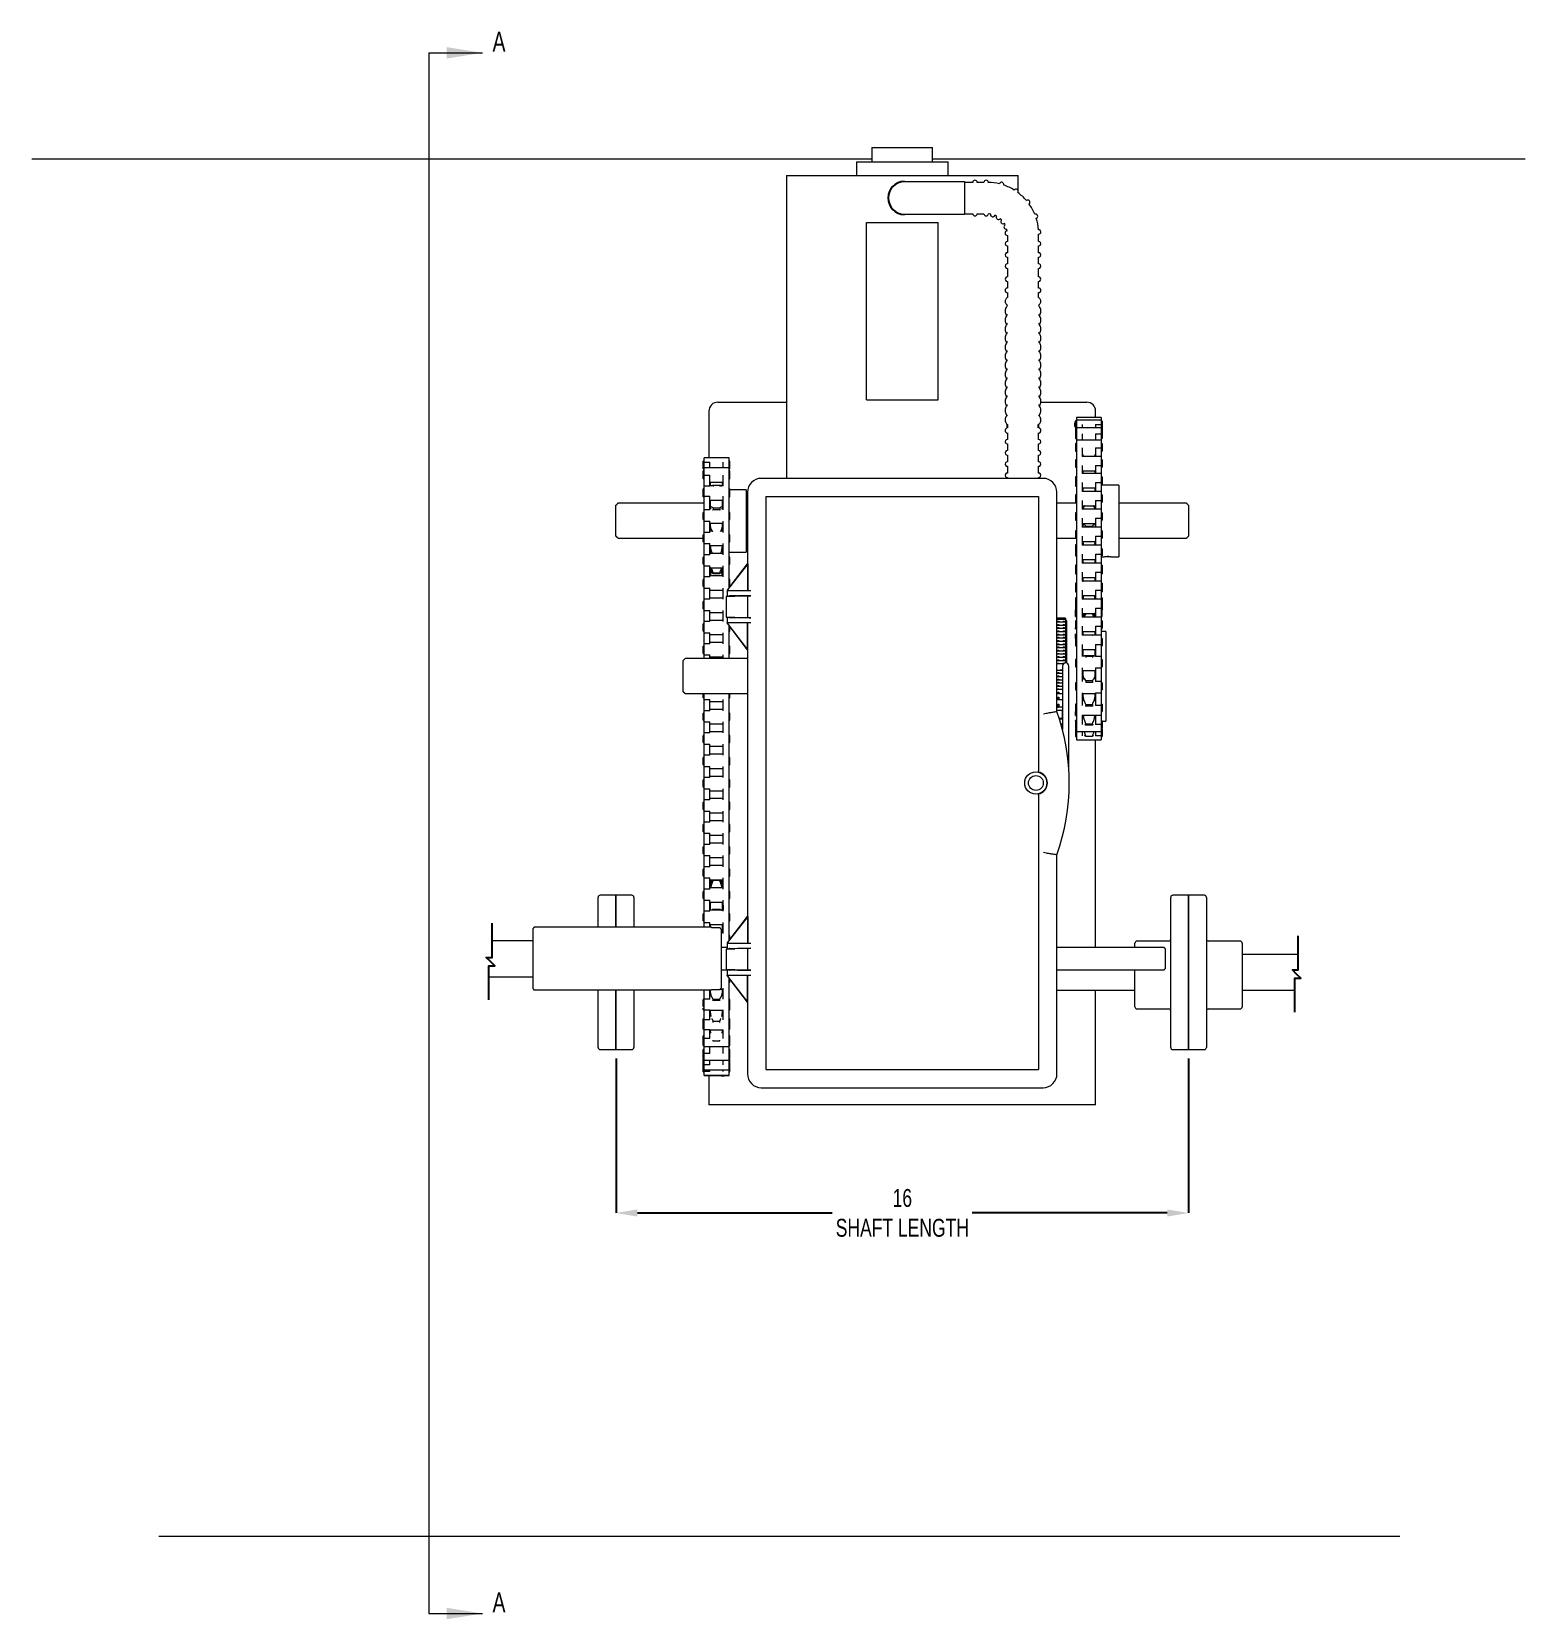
# Model space of a CAD drawing. Header units: inches. Extents: x 12.3 to 22.8, y 7.7 to 18.8.
import ezdxf
from ezdxf.lldxf.tags import DXFTag

# ---------------------------------------------------------------- set-up
doc = ezdxf.new("R2010")
doc.units = ezdxf.units.IN
doc.header["$MEASUREMENT"] = 0
doc.header["$PDSIZE"] = -1
doc.layers.add('DIM', color=1, linetype='Continuous')
doc.styles.add('SLDTEXTSTYLE0', font='ARIAL.TTF', dxfattribs={"width": 0.7})
tags = doc.linetypes.add('HIDDEN', pattern=[0.075, 0.05, -0.025]).pattern_tags.tags
tags[6:7] = [DXFTag(74, 4), DXFTag(75, 0), DXFTag(340, '0'), DXFTag(46, 1.0), DXFTag(50, 0.0), DXFTag(44, 0.0), DXFTag(45, 0.0)]
tags[4:5] = [DXFTag(74, 4), DXFTag(75, 0), DXFTag(340, '0'), DXFTag(46, 1.0), DXFTag(50, 0.0), DXFTag(44, 0.0), DXFTag(45, 0.0)]
doc.dimstyles.new('SLDDIMSTYLE0', dxfattribs={"dimtxt": 0.125, "dimasz": 0.15, "dimexe": 0, "dimexo": 0.0625, "dimgap": 0.03125, "dimtad": 0, "dimtih": 1, "dimtoh": 1, "dimdec": 3, "dimlfac": 4, "dimrnd": 1e-09, "dimzin": 12, "dimdsep": 46, "dimtxsty": 'SLDTEXTSTYLE0', "dimsah": 1, "dimcen": 0.09, "dimadec": 0, "dimazin": 0, "dimtfac": 1, "dimtdec": 3, "dimtofl": 0, "dimtmove": 0, "dimatfit": 3, "dimfxl": 0, "dimtolj": 1, "dimtzin": 12, "dimarcsym": 0})

msp = doc.modelspace()

# ---------------------------------------------------------------- texts
at = {"color": 7, "linetype": 'Continuous', "char_height": 0.13855, "attachment_point": 1, "style": 'SLDTEXTSTYLE0'}
for insert in [(15.55461, 18.80556), (15.55461, 7.90598)]:
    msp.add_mtext('A', dxfattribs=dict(at, insert=insert))

# ---------------------------------------------------------------- blocks, each defined once
blk = doc.blocks.new('*D12')
at = {"color": 0, "linetype": 'ByBlock', "lineweight": -2}
for p, q in [((16.417, 11.635), (16.417, 10.556)), ((20.417, 11.635), (20.417, 10.556)), ((16.567, 10.556), (17.928, 10.556)), ((20.267, 10.556), (18.905, 10.556))]:
    blk.add_line(p, q, dxfattribs=at)
at = {"color": 0, "linetype": 'ByBlock'}
for points in [[(16.417, 10.556), (16.567, 10.531), (16.567, 10.581)], [(20.417, 10.556), (20.267, 10.531), (20.267, 10.581)]]:
    blk.add_solid(points, dxfattribs=at)
at = {"layer": 'DEFPOINTS', "color": 0, "linetype": 'ByBlock'}
for p in [(16.417, 11.697), (20.417, 11.697)]:
    blk.add_point(p, dxfattribs=at)
at = {"color": 0, "linetype": 'ByBlock', "insert": (18.417, 10.556), "char_height": 0.125, "attachment_point": 5, "style": 'SLDTEXTSTYLE0'}
blk.add_mtext('16\\PSHAFT LENGTH', dxfattribs=at)

# ---------------------------------------------------------------- dimensions: what is measured, and where the dimension line sits
at = {"layer": 'DIM'}
dim = msp.add_linear_dim(base=(20.41652, 10.55591), p1=(16.41652, 11.6971), p2=(20.41652, 11.6971), text='<>\\PSHAFT LENGTH', dimstyle='SLDDIMSTYLE0', override={"dimlunit": 5, "dimfrac": 2}, dxfattribs=at)
dim.commit()
dim.dimension.update_dxf_attribs({"geometry": '*D12', "text_midpoint": (18.41652, 10.55591)})

# ---------------------------------------------------------------- linework, layer by layer
at = {"color": 7, "linetype": 'HIDDEN', "lineweight": 0}
msp.add_line((15.10862, 18.65834), (15.10862, 7.75876), dxfattribs=at)
at = {"color": 7, "linetype": 'Continuous', "lineweight": 0}
for p, q in [((15.10862, 18.65834), (15.48362, 18.65834)), ((15.10862, 7.75876), (15.48362, 7.75876))]:
    msp.add_line(p, q, dxfattribs=at)
at = {"color": 7, "linetype": 'Continuous', "lineweight": 15}
for p, q in [((18.20477, 17.99616), (18.26679, 17.99616)), ((18.26679, 17.99616), (18.62827, 17.99616)), ((12.33571, 17.9182), (18.20477, 17.9182)), ((18.09652, 17.89616), (18.19024, 17.89616)), ((18.19024, 17.89616), (18.73652, 17.89616)), ((18.62827, 17.9182), (22.76823, 17.9182)), ((17.60777, 17.80116), (17.84464, 17.80116)), ((17.84464, 17.80116), (18.73398, 17.80116)), ((18.43207, 17.75948), (18.85027, 17.75948)), ((18.73398, 17.80116), (19.22527, 17.80116)), ((18.85027, 17.75948), (18.85027, 17.53035)), ((18.85358, 17.53454), (18.85358, 17.75329)), ((18.85027, 17.53035), (18.43207, 17.53035)), ((18.16652, 16.23554), (18.16652, 17.47304)), ((18.16652, 17.47304), (18.66652, 17.47304)), ((18.66652, 16.23554), (18.66652, 17.47304)), ((17.12839, 16.21866), (17.60777, 16.21866)), ((18.16652, 16.23554), (18.66652, 16.23554)), ((19.38437, 16.21866), (19.70464, 16.21866)), ((17.06589, 16.15616), (17.06589, 15.83046)), ((19.62583, 16.08622), (19.62583, 16.06761)), ((19.6327, 16.11122), (19.6327, 16.09261)), ((19.6327, 16.09261), (19.6327, 16.08847)), ((19.6327, 16.08847), (19.6327, 16.06257)), ((19.76714, 16.11122), (19.76714, 16.15616)), ((19.80645, 16.11122), (19.80645, 16.09261)), ((19.80645, 16.09261), (19.80645, 16.06257)), ((19.81333, 16.08622), (19.81333, 16.06761)), ((19.62583, 16.06761), (19.62583, 16.06554)), ((19.62583, 16.06554), (19.62583, 16.01761)), ((19.62583, 16.01562), (19.62583, 16.01375)), ((19.62583, 16.01375), (19.62583, 16.00877)), ((19.62583, 16.00877), (19.62583, 15.96375)), ((19.6327, 16.06257), (19.6327, 16.03875)), ((19.6327, 16.03875), (19.6327, 16.02879)), ((19.6327, 16.02879), (19.6327, 15.9976)), ((19.6327, 15.9976), (19.6327, 15.95254)), ((19.67271, 16.06257), (19.67271, 16.03875)), ((19.67271, 15.9976), (19.67271, 15.95254)), ((19.76646, 16.06257), (19.80645, 16.06257)), ((19.76646, 16.06257), (19.76646, 16.03875)), ((19.76646, 15.9976), (19.80645, 15.9976)), ((19.76646, 15.9976), (19.76646, 15.95254)), ((19.80645, 16.06257), (19.80645, 16.03875)), ((19.80645, 16.03875), (19.80645, 15.9976)), ((19.80645, 15.9976), (19.80645, 15.95254)), ((19.81333, 16.06761), (19.81333, 16.06554)), ((19.81333, 16.06554), (19.81333, 16.01761)), ((19.81333, 16.01562), (19.81333, 16.01375)), ((19.81333, 16.01375), (19.81333, 16.00877)), ((19.81333, 16.00877), (19.81333, 15.96375)), ((19.62583, 15.93023), (19.62583, 15.92754)), ((19.62583, 15.92754), (19.62583, 15.91857)), ((19.62583, 15.91857), (19.62583, 15.87754)), ((19.6327, 15.95254), (19.6327, 15.93459)), ((19.6327, 15.93459), (19.6327, 15.8998)), ((19.6327, 15.8998), (19.6327, 15.83863)), ((19.67271, 15.8998), (19.67271, 15.83863)), ((19.76646, 15.8998), (19.76646, 15.83863)), ((19.76646, 15.8998), (19.80645, 15.8998)), ((19.80645, 15.95254), (19.80645, 15.8998)), ((19.80645, 15.8998), (19.80645, 15.83863)), ((19.81333, 15.93023), (19.81333, 15.92754)), ((19.81333, 15.92754), (19.81333, 15.91857)), ((19.81333, 15.91857), (19.81333, 15.87754)), ((17.02564, 15.80412), (17.02564, 15.80546)), ((17.02564, 15.75412), (17.02564, 15.80412)), ((17.03252, 15.82912), (17.03252, 15.83046)), ((17.03252, 15.79898), (17.03252, 15.82912)), ((17.03252, 15.79898), (17.07252, 15.79898)), ((17.03252, 15.75934), (17.03252, 15.79898)), ((17.03252, 15.70867), (17.03252, 15.75934)), ((17.07252, 15.75934), (17.07252, 15.79898)), ((17.16627, 15.75934), (17.16627, 15.79898)), ((17.20627, 15.82912), (17.20627, 15.83046)), ((17.20627, 15.79898), (17.20627, 15.82912)), ((17.20627, 15.75934), (17.20627, 15.79898)), ((17.20627, 15.70867), (17.20627, 15.75934)), ((17.21314, 15.80412), (17.21314, 15.80546)), ((17.21314, 15.75412), (17.21314, 15.80412)), ((19.62583, 15.81698), (19.62583, 15.81363)), ((19.62583, 15.81363), (19.62583, 15.7998)), ((19.62583, 15.7998), (19.62583, 15.76363)), ((19.6327, 15.83863), (19.6327, 15.81097)), ((19.6327, 15.81097), (19.6327, 15.77592)), ((19.6327, 15.77592), (19.6327, 15.72114)), ((19.67271, 15.77592), (19.67271, 15.72114)), ((19.67827, 15.85254), (19.67827, 15.85075)), ((19.67827, 15.85075), (19.67827, 15.83863)), ((19.76395, 15.85254), (19.76395, 15.85075)), ((19.76395, 15.83863), (19.76395, 15.85075)), ((19.80645, 15.83863), (19.76646, 15.83863)), ((19.76646, 15.77592), (19.80645, 15.77592)), ((19.76646, 15.77592), (19.76646, 15.72114)), ((19.80645, 15.83863), (19.80645, 15.77592)), ((19.80645, 15.77592), (19.80645, 15.72114)), ((19.81333, 15.81698), (19.81333, 15.81363)), ((19.81333, 15.81363), (19.81333, 15.7998)), ((19.81333, 15.7998), (19.81333, 15.76363)), ((17.02564, 15.73434), (17.02564, 15.73812)), ((17.02564, 15.68434), (17.02564, 15.73434)), ((17.03252, 15.70867), (17.07252, 15.70867)), ((17.03252, 15.633), (17.03252, 15.70867)), ((17.07252, 15.633), (17.03252, 15.633)), ((17.03252, 15.56227), (17.03252, 15.633)), ((17.07252, 15.633), (17.07252, 15.70867)), ((17.07502, 15.65934), (17.07502, 15.63335)), ((17.09452, 15.63866), (17.09452, 15.62998)), ((17.09452, 15.63866), (17.1412, 15.63866)), ((17.1412, 15.63866), (17.1412, 15.62998)), ((17.16071, 15.63335), (17.16071, 15.65934)), ((17.16627, 15.63335), (17.16627, 15.70867)), ((17.20627, 15.63335), (17.20627, 15.70867)), ((17.20627, 15.56227), (17.20627, 15.633)), ((17.21314, 15.73434), (17.21314, 15.73812)), ((17.21314, 15.68434), (17.21314, 15.73434)), ((19.40045, 15.68657), (17.4317, 15.68657)), ((19.62583, 15.69617), (19.62583, 15.64617)), ((19.62583, 15.64617), (19.62583, 15.632)), ((19.6327, 15.72114), (19.6327, 15.65846)), ((19.6327, 15.65846), (19.6327, 15.59569)), ((19.67271, 15.65846), (19.67271, 15.59569)), ((19.67827, 15.73863), (19.67827, 15.73708)), ((19.67827, 15.73708), (19.67827, 15.72117)), ((19.76395, 15.73863), (19.76395, 15.73708)), ((19.76395, 15.72117), (19.76395, 15.73708)), ((19.80645, 15.72114), (19.76646, 15.72114)), ((19.76646, 15.65846), (19.76646, 15.59569)), ((19.76646, 15.65846), (19.80645, 15.65846)), ((19.80645, 15.72114), (19.80645, 15.65846)), ((19.80645, 15.65846), (19.80645, 15.59569)), ((19.81333, 15.69617), (19.81333, 15.64617)), ((19.81333, 15.64617), (19.81333, 15.63866)), ((19.92827, 15.63866), (19.92827, 15.38866)), ((17.02564, 15.60835), (17.02564, 15.61391)), ((17.02564, 15.55835), (17.02564, 15.60835)), ((17.03252, 15.56227), (17.07252, 15.56227)), ((17.03252, 15.46611), (17.03252, 15.56227)), ((17.07252, 15.46611), (17.07252, 15.56227)), ((17.07502, 15.53335), (17.07502, 15.49805)), ((17.16071, 15.49805), (17.16071, 15.53335)), ((17.16627, 15.46611), (17.16627, 15.56227)), ((17.20627, 15.46611), (17.20627, 15.56227)), ((17.21314, 15.60835), (17.21314, 15.61391)), ((17.21314, 15.55835), (17.21314, 15.60835)), ((17.32502, 15.60741), (17.32502, 15.38866)), ((17.33522, 15.59009), (17.33522, 14.90259)), ((17.46295, 15.55884), (19.3692, 15.55884)), ((17.46295, 15.55884), (17.46295, 11.55884)), ((19.3692, 15.55884), (19.36918, 13.6429)), ((19.49693, 14.05931), (19.49693, 15.59009)), ((19.62583, 15.57072), (19.62583, 15.52072)), ((19.6327, 15.59569), (19.6327, 15.53256)), ((19.6327, 15.53301), (19.6327, 15.47024)), ((19.67271, 15.53301), (19.67271, 15.47024)), ((19.67827, 15.62117), (19.67827, 15.60463)), ((19.67827, 15.60463), (19.67827, 15.59572)), ((19.76395, 15.62117), (19.76395, 15.60463)), ((19.76395, 15.59572), (19.76395, 15.60463)), ((19.80645, 15.59569), (19.76646, 15.59569)), ((19.76646, 15.53301), (19.76646, 15.47024)), ((19.76646, 15.53301), (19.80645, 15.53301)), ((19.80645, 15.59569), (19.80645, 15.53301)), ((19.80645, 15.53301), (19.80645, 15.47024)), ((19.81333, 15.57072), (19.81333, 15.52072)), ((16.41652, 15.28333), (16.41652, 15.49854)), ((17.02564, 15.39824), (17.02564, 15.44824)), ((17.07252, 15.46611), (17.03252, 15.46611)), ((17.03252, 15.38706), (17.03252, 15.46611)), ((17.07502, 15.49805), (17.07502, 15.47324)), ((17.09452, 15.48124), (17.09452, 15.46761)), ((17.09452, 15.48124), (17.1412, 15.48124)), ((17.1412, 15.46761), (17.09452, 15.46761)), ((17.1412, 15.48124), (17.1412, 15.46761)), ((17.16071, 15.49805), (17.16071, 15.47324)), ((17.20627, 15.38706), (17.20627, 15.46611)), ((17.21314, 15.39824), (17.21314, 15.44824)), ((19.62583, 15.52072), (19.62583, 15.51354)), ((19.62583, 15.44527), (19.62583, 15.39527)), ((19.6327, 15.47024), (19.6327, 15.40756)), ((19.67827, 15.49572), (19.67827, 15.47027)), ((19.76395, 15.49572), (19.76395, 15.47027)), ((19.80645, 15.47024), (19.76646, 15.47024)), ((19.80645, 15.47024), (19.80645, 15.40756)), ((19.81333, 15.44527), (19.81333, 15.39527)), ((20.41652, 15.49854), (20.41652, 15.28333)), ((17.03252, 15.38706), (17.07252, 15.38706)), ((17.03252, 15.30916), (17.03252, 15.38706)), ((17.07252, 15.30916), (17.03252, 15.30916)), ((17.03252, 15.23139), (17.03252, 15.30916)), ((17.07252, 15.30916), (17.07252, 15.38706)), ((17.07502, 15.37324), (17.07502, 15.35781)), ((17.07502, 15.35781), (17.07502, 15.31758)), ((17.16071, 15.35781), (17.16071, 15.37324)), ((17.16071, 15.35781), (17.16071, 15.31758)), ((17.16627, 15.30916), (17.16627, 15.38706)), ((17.20627, 15.30916), (17.20627, 15.38706)), ((17.20627, 15.23139), (17.20627, 15.30916)), ((17.32502, 15.38866), (17.32502, 15.16992)), ((19.62583, 15.31982), (19.62583, 15.26982)), ((19.6327, 15.40756), (19.6327, 15.34479)), ((19.6327, 15.34479), (19.6327, 15.28211)), ((19.67271, 15.40756), (19.67271, 15.34479)), ((19.67827, 15.37027), (19.67827, 15.34482)), ((19.69777, 15.3522), (19.69777, 15.34482)), ((19.69777, 15.3522), (19.74446, 15.3522)), ((19.74446, 15.3522), (19.74446, 15.34482)), ((19.76395, 15.37027), (19.76395, 15.34482)), ((19.76646, 15.40756), (19.80645, 15.40756)), ((19.76646, 15.40756), (19.76646, 15.34479)), ((19.80645, 15.34479), (19.76646, 15.34479)), ((19.80645, 15.40756), (19.80645, 15.34479)), ((19.80645, 15.34479), (19.80645, 15.28211)), ((19.81333, 15.31982), (19.81333, 15.26982)), ((19.92827, 15.38866), (19.92827, 15.13867)), ((16.43152, 15.26776), (17.02564, 15.26776)), ((17.02564, 15.24257), (17.02564, 15.29257)), ((17.03252, 15.23139), (17.07252, 15.23139)), ((17.03252, 15.1535), (17.03252, 15.23139)), ((17.07252, 15.1535), (17.07252, 15.23139)), ((17.07502, 15.21758), (17.07502, 15.16191)), ((17.16071, 15.21758), (17.16071, 15.16191)), ((17.16627, 15.1535), (17.16627, 15.23139)), ((17.20627, 15.1535), (17.20627, 15.23139)), ((17.21314, 15.24257), (17.21314, 15.29257)), ((19.49693, 15.26776), (19.6327, 15.26776)), ((19.62583, 15.22285), (19.62583, 15.19437)), ((19.62583, 15.19437), (19.62583, 15.14437)), ((19.6327, 15.28211), (19.6327, 15.21934)), ((19.6327, 15.21934), (19.6327, 15.15666)), ((19.67271, 15.28211), (19.67271, 15.21934)), ((19.67827, 15.24482), (19.67827, 15.24376)), ((19.67827, 15.24376), (19.67827, 15.21937)), ((19.76395, 15.24376), (19.76395, 15.24482)), ((19.76395, 15.24376), (19.76395, 15.21937)), ((19.76646, 15.28211), (19.80645, 15.28211)), ((19.76646, 15.28211), (19.76646, 15.21934)), ((19.80645, 15.21934), (19.76646, 15.21934)), ((19.80645, 15.28211), (19.80645, 15.21934)), ((19.80645, 15.21934), (19.80645, 15.15666)), ((19.81333, 15.19437), (19.81333, 15.14437)), ((19.92827, 15.26776), (20.40152, 15.26776)), ((17.02564, 15.08691), (17.02564, 15.13691)), ((17.07252, 15.1535), (17.03252, 15.1535)), ((17.03252, 15.07573), (17.03252, 15.1535)), ((17.33661, 15.09009), (17.19443, 14.90483)), ((17.20627, 15.07573), (17.20627, 15.1535)), ((17.21314, 15.08691), (17.21314, 15.13691)), ((17.22124, 14.94065), (17.33577, 15.08986)), ((17.33535, 15.08986), (17.33553, 15.09009)), ((17.33535, 15.09009), (17.33535, 15.08986)), ((17.33635, 15.09009), (17.33535, 15.09009)), ((17.33577, 15.08986), (17.33535, 15.08986)), ((17.33661, 15.09009), (17.33635, 15.09009)), ((17.33661, 15.09009), (17.33661, 14.90259)), ((19.62583, 15.07928), (19.62583, 15.06892)), ((19.6327, 15.15666), (19.6327, 15.09389)), ((19.6327, 15.09389), (19.6327, 15.03121)), ((19.67271, 15.15666), (19.67271, 15.09389)), ((19.67271, 15.10775), (19.67827, 15.11337)), ((19.67827, 15.11937), (19.67827, 15.10455)), ((19.67827, 15.10455), (19.67827, 15.09392)), ((19.76395, 15.10455), (19.76395, 15.11937)), ((19.76395, 15.10455), (19.76395, 15.09392)), ((19.76646, 15.15666), (19.80645, 15.15666)), ((19.76646, 15.15666), (19.76646, 15.09389)), ((19.80645, 15.09389), (19.76646, 15.09389)), ((19.80645, 15.15666), (19.80645, 15.09389)), ((19.80645, 15.09389), (19.80645, 15.03121)), ((19.81333, 15.07928), (19.81333, 15.06892)), ((17.02564, 14.93125), (17.02564, 14.98125)), ((17.03252, 15.07573), (17.07252, 15.07573)), ((17.03252, 14.99783), (17.03252, 15.07573)), ((17.07252, 14.99783), (17.03252, 14.99783)), ((17.03252, 14.92006), (17.03252, 14.99783)), ((17.07252, 14.99783), (17.07252, 15.07573)), ((17.07502, 15.06191), (17.07502, 15.04397)), ((17.09452, 15.02703), (17.09452, 15.01931)), ((17.09452, 15.02703), (17.1412, 15.02703)), ((17.1412, 15.01931), (17.09452, 15.01931)), ((17.1412, 15.02703), (17.1412, 15.01931)), ((17.16071, 15.04397), (17.16071, 15.06169)), ((17.16071, 15.04397), (17.16071, 15.02835)), ((17.16627, 14.99783), (17.16627, 15.07573)), ((17.20627, 14.99783), (17.20627, 15.07573)), ((17.20627, 14.99783), (17.20627, 15.07573)), ((17.20627, 14.92006), (17.20627, 14.99783)), ((17.20627, 14.92006), (17.20627, 14.99783)), ((17.21314, 14.93125), (17.21314, 14.98125)), ((17.21314, 14.93125), (17.21314, 14.98125)), ((19.62583, 15.06892), (19.62583, 15.01892)), ((19.6327, 15.03121), (19.6327, 14.96844)), ((19.6327, 14.96844), (19.6327, 14.90576)), ((19.67271, 15.03121), (19.67271, 14.96844)), ((19.67827, 14.99392), (19.67827, 14.98065)), ((19.67827, 14.98065), (19.67827, 14.96847)), ((19.76395, 14.98065), (19.76395, 14.99392)), ((19.76395, 14.98065), (19.76395, 14.96847)), ((19.76646, 15.03121), (19.80645, 15.03121)), ((19.76646, 15.03121), (19.76646, 14.96844)), ((19.80645, 14.96844), (19.76646, 14.96844)), ((19.80645, 15.03121), (19.80645, 14.96844)), ((19.80645, 14.96844), (19.80645, 14.90576)), ((19.81333, 15.06892), (19.81333, 15.01892)), ((17.03252, 14.92006), (17.07252, 14.92006)), ((17.03252, 14.84216), (17.03252, 14.92006)), ((17.07252, 14.84216), (17.07252, 14.92006)), ((17.16627, 14.84216), (17.16627, 14.92006)), ((17.24597, 14.86196), (17.18648, 14.86196)), ((17.19273, 14.90259), (17.19273, 14.86196)), ((17.19273, 14.90259), (17.19926, 14.90259)), ((17.19443, 14.90483), (17.19443, 14.90259)), ((17.19926, 14.90259), (17.35968, 14.90259)), ((17.21033, 14.86538), (17.35968, 14.86686)), ((17.21299, 14.93017), (17.22112, 14.94065)), ((17.22112, 14.94049), (17.21299, 14.92989)), ((17.21299, 14.92989), (17.21299, 14.93017)), ((17.22112, 14.94049), (17.22124, 14.94065)), ((17.22112, 14.94065), (17.22112, 14.94049)), ((17.22124, 14.94065), (17.22112, 14.94065)), ((17.33522, 14.86578), (17.2647, 14.86509)), ((17.33522, 14.86662), (17.33522, 14.71356)), ((17.33635, 14.86634), (17.33522, 14.86578)), ((19.62583, 14.95375), (19.62583, 14.94347)), ((19.62583, 14.94347), (19.62583, 14.89347)), ((19.6327, 14.90576), (19.6327, 14.84299)), ((19.67271, 14.90576), (19.67271, 14.84299)), ((19.67827, 14.86847), (19.67827, 14.84302)), ((19.76395, 14.86847), (19.76395, 14.84302)), ((19.76646, 14.90576), (19.76646, 14.84299)), ((19.76646, 14.90576), (19.80645, 14.90576)), ((19.80645, 14.90576), (19.80645, 14.84299)), ((19.81333, 14.95375), (19.81333, 14.94347)), ((19.81333, 14.94347), (19.81333, 14.89347)), ((17.02564, 14.77558), (17.02564, 14.82558)), ((17.07252, 14.84216), (17.03252, 14.84216)), ((17.03252, 14.76439), (17.03252, 14.84216)), ((17.03252, 14.76439), (17.07252, 14.76439)), ((17.03252, 14.6865), (17.03252, 14.76439)), ((17.07252, 14.6865), (17.07252, 14.76439)), ((17.16627, 14.6865), (17.16627, 14.76439)), ((19.62583, 14.85301), (19.62583, 14.81802)), ((19.62583, 14.81802), (19.62583, 14.76802)), ((19.62583, 14.7647), (19.62583, 14.76802)), ((19.62583, 14.72155), (19.62583, 14.7647)), ((19.6327, 14.84299), (19.6327, 14.78031)), ((19.6327, 14.78031), (19.6327, 14.71754)), ((19.67271, 14.78031), (19.67271, 14.71754)), ((19.80645, 14.84299), (19.76646, 14.84299)), ((19.76646, 14.78031), (19.80645, 14.78031)), ((19.76646, 14.78031), (19.76646, 14.71754)), ((19.80645, 14.84299), (19.80645, 14.78031)), ((19.80645, 14.78031), (19.80645, 14.71754)), ((19.81333, 14.85301), (19.81333, 14.81802)), ((19.81333, 14.81802), (19.81333, 14.76802)), ((19.81333, 14.7647), (19.81333, 14.76802)), ((19.81333, 14.72155), (19.81333, 14.7647)), ((17.02564, 14.61991), (17.02564, 14.66991)), ((17.07252, 14.6865), (17.03252, 14.6865)), ((17.03252, 14.60873), (17.03252, 14.6865)), ((17.18648, 14.71822), (17.24597, 14.71822)), ((17.19273, 14.71822), (17.19273, 14.67759)), ((17.19926, 14.67759), (17.19273, 14.67759)), ((17.1943, 14.6755), (17.1943, 14.67759)), ((17.1943, 14.6755), (17.33504, 14.49009)), ((17.35968, 14.67759), (17.19926, 14.67759)), ((17.20627, 14.53084), (17.20627, 14.65909)), ((17.20627, 14.60873), (17.20627, 14.65909)), ((17.20627, 14.60873), (17.20627, 14.65909)), ((17.35968, 14.71332), (17.21033, 14.7148)), ((17.22112, 14.63928), (17.21291, 14.6501)), ((17.21314, 14.61991), (17.21314, 14.65001)), ((17.21314, 14.61991), (17.21314, 14.65001)), ((17.21314, 14.61992), (17.21314, 14.64979)), ((17.33438, 14.49009), (17.22112, 14.63928)), ((17.2647, 14.71509), (17.33522, 14.7144)), ((17.33522, 14.7144), (17.33635, 14.71384)), ((17.33522, 14.67759), (17.33522, 14.24024)), ((17.33643, 14.49009), (17.33643, 14.67759)), ((19.50277, 14.68842), (19.50277, 14.68242)), ((19.50277, 14.68842), (19.51027, 14.68842)), ((19.50277, 14.66682), (19.50277, 14.65958)), ((19.50277, 14.66682), (19.51027, 14.66682)), ((19.50277, 14.64381), (19.50277, 14.63714)), ((19.50277, 14.64381), (19.51027, 14.64381)), ((19.51027, 14.68842), (19.51027, 14.68242)), ((19.51027, 14.66682), (19.51027, 14.65958)), ((19.51027, 14.64381), (19.51027, 14.63714)), ((19.54152, 14.68842), (19.54902, 14.68842)), ((19.54152, 14.68842), (19.54152, 14.68242)), ((19.54152, 14.66682), (19.54152, 14.65958)), ((19.54152, 14.66682), (19.54902, 14.66682)), ((19.54152, 14.64381), (19.54152, 14.63714)), ((19.54152, 14.64381), (19.54902, 14.64381)), ((19.54902, 14.68842), (19.54902, 14.68242)), ((19.54902, 14.66682), (19.54902, 14.65958)), ((19.54902, 14.64381), (19.54902, 14.63714)), ((19.55652, 14.71016), (19.55652, 14.70135)), ((19.55652, 14.70135), (19.55652, 14.68242)), ((19.55652, 14.68242), (19.55652, 14.67938)), ((19.55652, 14.67938), (19.55652, 14.65958)), ((19.55652, 14.65958), (19.55652, 14.63714)), ((19.55652, 14.63714), (19.55652, 14.6147)), ((19.56464, 14.69272), (19.56464, 14.68391)), ((19.56464, 14.68391), (19.56464, 14.66498)), ((19.56464, 14.66498), (19.56464, 14.66378)), ((19.56464, 14.66378), (19.56464, 14.64236)), ((19.56464, 14.64236), (19.56464, 14.64214)), ((19.56464, 14.64214), (19.56464, 14.6197)), ((19.62583, 14.69257), (19.62583, 14.64257)), ((19.62583, 14.63529), (19.62583, 14.64257)), ((19.6327, 14.71754), (19.6327, 14.65486)), ((19.6327, 14.65486), (19.6327, 14.59209)), ((19.67271, 14.65486), (19.67271, 14.59209)), ((19.69777, 14.74229), (19.69777, 14.74113)), ((19.69777, 14.74229), (19.74446, 14.74229)), ((19.74446, 14.74113), (19.69777, 14.74113)), ((19.74446, 14.74229), (19.74446, 14.74113)), ((19.80645, 14.71754), (19.76646, 14.71754)), ((19.76646, 14.65486), (19.80645, 14.65486)), ((19.76646, 14.65486), (19.76646, 14.59209)), ((19.80645, 14.71754), (19.80645, 14.65486)), ((19.80645, 14.65486), (19.80645, 14.59209)), ((19.81333, 14.69257), (19.81333, 14.64257)), ((19.81333, 14.63529), (19.81333, 14.64257)), ((17.03252, 14.60873), (17.07252, 14.60873)), ((17.03252, 14.53084), (17.03252, 14.60873)), ((17.07252, 14.53084), (17.03252, 14.53084)), ((17.03252, 14.45307), (17.03252, 14.53084)), ((17.07252, 14.53084), (17.07252, 14.60873)), ((17.16627, 14.53084), (17.16627, 14.60873)), ((17.20627, 14.53084), (17.20627, 14.60873)), ((17.20627, 14.45307), (17.20627, 14.53084)), ((19.50277, 14.62137), (19.50277, 14.6147)), ((19.50277, 14.62137), (19.51027, 14.62137)), ((19.50277, 14.59893), (19.51027, 14.59893)), ((19.50277, 14.59893), (19.50277, 14.59226)), ((19.50277, 14.57649), (19.50277, 14.56982)), ((19.50277, 14.57649), (19.51027, 14.57649)), ((19.50277, 14.55405), (19.50277, 14.54738)), ((19.50277, 14.55405), (19.51027, 14.55405)), ((19.50277, 14.53162), (19.50277, 14.52495)), ((19.50277, 14.53162), (19.51027, 14.53162)), ((19.51027, 14.62137), (19.51027, 14.6147)), ((19.51027, 14.59893), (19.51027, 14.59226)), ((19.51027, 14.57649), (19.51027, 14.56982)), ((19.51027, 14.55405), (19.51027, 14.54738)), ((19.51027, 14.53162), (19.51027, 14.52495)), ((19.54152, 14.62137), (19.54902, 14.62137)), ((19.54152, 14.62137), (19.54152, 14.6147)), ((19.54152, 14.59893), (19.54152, 14.59226)), ((19.54152, 14.59893), (19.54902, 14.59893)), ((19.54152, 14.57649), (19.54902, 14.57649)), ((19.54152, 14.57649), (19.54152, 14.56982)), ((19.54152, 14.55405), (19.54902, 14.55405)), ((19.54152, 14.55405), (19.54152, 14.54738)), ((19.54152, 14.53162), (19.54902, 14.53162)), ((19.54152, 14.53162), (19.54152, 14.52495)), ((19.54902, 14.62137), (19.54902, 14.6147)), ((19.54902, 14.59893), (19.54902, 14.59226)), ((19.54902, 14.57649), (19.54902, 14.56982)), ((19.54902, 14.55405), (19.54902, 14.54738)), ((19.54902, 14.53162), (19.54902, 14.52495)), ((19.55652, 14.6147), (19.55652, 14.59226)), ((19.55652, 14.59226), (19.55652, 14.56982)), ((19.55652, 14.56982), (19.55652, 14.54738)), ((19.55652, 14.54738), (19.55652, 14.52495)), ((19.55652, 14.52495), (19.55652, 14.50251)), ((19.56464, 14.6197), (19.56464, 14.59726)), ((19.56464, 14.59726), (19.56464, 14.57482)), ((19.56464, 14.57482), (19.56464, 14.55239)), ((19.56464, 14.55239), (19.56464, 14.52995)), ((19.56464, 14.52995), (19.56464, 14.50751)), ((19.62583, 14.59217), (19.62583, 14.59902)), ((19.62583, 14.56712), (19.62583, 14.59217)), ((19.62583, 14.56712), (19.62583, 14.51712)), ((19.6327, 14.59209), (19.6327, 14.52711)), ((19.6327, 14.52711), (19.6327, 14.44155)), ((19.67271, 14.52711), (19.67271, 14.44155)), ((19.67827, 14.61757), (19.67827, 14.60474)), ((19.67827, 14.60474), (19.67827, 14.59212)), ((19.69777, 14.59279), (19.69777, 14.59069)), ((19.69777, 14.59279), (19.74446, 14.59279)), ((19.74446, 14.59279), (19.74446, 14.59069)), ((19.76395, 14.61757), (19.76395, 14.60474)), ((19.76395, 14.59212), (19.76395, 14.60474)), ((19.80645, 14.59209), (19.76646, 14.59209)), ((19.76646, 14.52711), (19.76646, 14.44155)), ((19.76646, 14.52711), (19.80645, 14.52711)), ((19.80645, 14.59209), (19.80645, 14.52711)), ((19.80645, 14.52711), (19.80645, 14.44155)), ((19.81333, 14.56712), (19.81333, 14.51712)), ((19.8377, 14.61616), (19.8377, 14.30366)), ((16.88527, 14.1982), (16.88527, 14.41366)), ((17.02564, 14.46425), (17.02564, 14.51425)), ((17.03252, 14.45307), (17.07252, 14.45307)), ((17.03252, 14.42866), (17.03252, 14.45307)), ((17.07252, 14.42866), (17.07252, 14.45307)), ((17.16627, 14.42866), (17.16627, 14.45307)), ((17.20627, 14.42866), (17.20627, 14.45307)), ((17.21314, 14.46425), (17.21314, 14.51425)), ((17.33438, 14.49009), (17.33504, 14.49009)), ((17.33643, 14.49009), (17.33504, 14.49009)), ((19.50277, 14.50918), (19.50277, 14.50251)), ((19.50277, 14.50918), (19.51027, 14.50918)), ((19.50277, 14.48674), (19.51027, 14.48674)), ((19.50277, 14.48674), (19.50277, 14.48007)), ((19.50277, 14.4643), (19.51027, 14.4643)), ((19.50277, 14.4643), (19.50277, 14.45763)), ((19.50277, 14.44186), (19.51027, 14.44186)), ((19.50277, 14.44186), (19.50277, 14.43519)), ((19.50277, 14.41942), (19.50277, 14.41276)), ((19.50277, 14.41942), (19.51027, 14.41942)), ((19.51027, 14.50918), (19.51027, 14.50251)), ((19.51027, 14.48674), (19.51027, 14.48007)), ((19.51027, 14.4643), (19.51027, 14.45763)), ((19.51027, 14.44186), (19.51027, 14.43519)), ((19.51027, 14.41942), (19.51027, 14.41276)), ((19.54152, 14.50918), (19.54152, 14.50251)), ((19.54152, 14.50918), (19.54902, 14.50918)), ((19.54152, 14.48674), (19.54152, 14.48007)), ((19.54152, 14.48674), (19.54902, 14.48674)), ((19.54152, 14.4643), (19.54902, 14.4643)), ((19.54152, 14.4643), (19.54152, 14.45763)), ((19.54152, 14.44186), (19.54902, 14.44186)), ((19.54152, 14.44186), (19.54152, 14.43519)), ((19.54152, 14.41942), (19.54902, 14.41942)), ((19.54152, 14.41942), (19.54152, 14.41276)), ((19.54902, 14.50918), (19.54902, 14.50251)), ((19.54902, 14.48674), (19.54902, 14.48007)), ((19.54902, 14.4643), (19.54902, 14.45763)), ((19.54902, 14.44186), (19.54902, 14.43519)), ((19.54902, 14.41942), (19.54902, 14.41276)), ((19.55652, 14.50251), (19.55652, 14.48007)), ((19.55652, 14.48007), (19.55652, 14.45763)), ((19.55652, 14.45763), (19.55652, 14.43519)), ((19.55652, 14.43519), (19.55652, 14.41276)), ((19.56464, 14.50751), (19.56464, 14.48507)), ((19.56464, 14.48507), (19.56464, 14.46263)), ((19.56464, 14.46263), (19.56464, 14.44019)), ((19.56464, 14.44019), (19.56464, 14.41776)), ((19.56464, 14.41776), (19.56464, 14.39593)), ((19.62583, 14.42042), (19.62583, 14.37042)), ((19.6327, 14.44155), (19.6327, 14.36274)), ((19.67827, 14.49212), (19.67827, 14.45117)), ((19.67827, 14.45117), (19.67827, 14.44542)), ((19.69777, 14.44405), (19.69777, 14.43532)), ((19.69777, 14.44405), (19.74446, 14.44405)), ((19.74446, 14.44405), (19.74446, 14.43532)), ((19.76395, 14.45117), (19.76395, 14.49212)), ((19.76395, 14.45117), (19.76395, 14.44542)), ((19.80645, 14.44155), (19.76646, 14.44155)), ((19.80645, 14.44155), (19.80645, 14.36274)), ((19.81333, 14.42042), (19.81333, 14.37042)), ((19.50277, 14.39698), (19.50277, 14.39165)), ((19.50277, 14.39698), (19.51027, 14.39698)), ((19.50277, 14.34789), (19.50277, 14.34544)), ((19.50277, 14.32967), (19.50277, 14.323)), ((19.50277, 14.32967), (19.51027, 14.32967)), ((19.50277, 14.30723), (19.51027, 14.30723)), ((19.50277, 14.30723), (19.50277, 14.30056)), ((19.51027, 14.39698), (19.51027, 14.39172)), ((19.51027, 14.34798), (19.51027, 14.34544)), ((19.51027, 14.32967), (19.51027, 14.323)), ((19.51027, 14.30723), (19.51027, 14.30056)), ((19.54152, 14.39698), (19.54152, 14.39275)), ((19.54152, 14.39698), (19.54902, 14.39698)), ((19.54902, 14.39698), (19.54902, 14.39532)), ((19.55652, 14.41276), (19.55652, 14.39706)), ((19.6327, 14.36274), (19.6327, 14.26843)), ((19.67271, 14.36274), (19.67271, 14.26843)), ((19.67827, 14.34542), (19.67827, 14.31359)), ((19.67827, 14.31359), (19.67827, 14.2837)), ((19.76395, 14.31359), (19.76395, 14.34542)), ((19.76395, 14.31359), (19.76395, 14.2837)), ((19.76646, 14.36274), (19.80645, 14.36274)), ((19.76646, 14.36274), (19.76646, 14.26843)), ((19.80645, 14.36274), (19.80645, 14.26843)), ((19.8377, 14.30366), (19.8377, 13.99117)), ((17.33522, 14.24024), (17.33522, 12.44009)), ((19.50277, 14.28479), (19.51027, 14.28479)), ((19.50277, 14.28479), (19.50277, 14.27813)), ((19.50277, 14.26235), (19.50277, 14.25569)), ((19.50277, 14.26235), (19.51027, 14.26235)), ((19.50277, 14.23992), (19.51027, 14.23992)), ((19.50277, 14.23992), (19.50277, 14.23325)), ((19.50277, 14.21748), (19.50277, 14.21081)), ((19.50277, 14.21748), (19.51027, 14.21748)), ((19.50277, 14.19416), (19.50277, 14.18097)), ((19.50277, 14.19416), (19.51027, 14.19416)), ((19.51027, 14.28479), (19.51027, 14.27813)), ((19.51027, 14.26235), (19.51027, 14.25569)), ((19.51027, 14.23992), (19.51027, 14.23325)), ((19.51027, 14.21748), (19.51027, 14.21081)), ((19.51027, 14.19416), (19.51027, 14.18097)), ((19.62583, 14.25871), (19.62583, 14.20871)), ((19.6327, 14.26843), (19.6327, 14.18871)), ((19.69777, 14.27393), (19.69777, 14.26008)), ((19.69777, 14.27393), (19.74446, 14.27393)), ((19.74446, 14.26008), (19.69777, 14.26008)), ((19.74446, 14.27393), (19.74446, 14.26008)), ((19.80645, 14.26843), (19.76646, 14.26843)), ((19.80645, 14.26843), (19.80645, 14.18871)), ((19.81333, 14.25871), (19.81333, 14.20871)), ((17.33522, 14.18263), (16.90027, 14.18263)), ((17.02564, 14.15292), (17.02564, 14.18263)), ((17.03252, 14.14174), (17.03252, 14.18263)), ((17.03252, 14.14174), (17.07252, 14.14174)), ((17.03252, 14.06384), (17.03252, 14.14174)), ((17.07252, 14.06384), (17.07252, 14.14174)), ((17.16627, 14.06384), (17.16627, 14.14174)), ((17.20627, 14.14174), (17.20627, 14.18263)), ((17.20627, 14.06384), (17.20627, 14.14174)), ((17.21314, 14.15292), (17.21314, 14.18263)), ((19.50277, 14.15854), (19.51027, 14.15854)), ((19.50277, 14.15854), (19.50277, 14.13991)), ((19.51027, 14.13991), (19.50277, 14.13991)), ((19.50277, 14.1105), (19.50277, 14.08741)), ((19.50277, 14.1105), (19.51027, 14.1105)), ((19.51027, 14.08741), (19.50277, 14.08741)), ((19.51027, 14.15854), (19.51027, 14.13991)), ((19.51027, 14.1105), (19.51027, 14.08741)), ((19.62583, 14.10844), (19.62583, 14.05844)), ((19.6327, 14.18871), (19.6327, 14.10107)), ((19.6327, 14.10107), (19.6327, 14.03348)), ((19.67271, 14.18871), (19.67271, 14.10107)), ((19.67827, 14.1837), (19.67827, 14.17449)), ((19.67827, 14.17449), (19.67827, 14.13344)), ((19.69777, 14.10834), (19.69777, 14.09598)), ((19.69777, 14.10834), (19.74446, 14.10834)), ((19.74446, 14.09598), (19.69777, 14.09598)), ((19.74446, 14.10834), (19.74446, 14.09598)), ((19.76395, 14.17449), (19.76395, 14.1837)), ((19.76395, 14.17449), (19.76395, 14.13344)), ((19.76646, 14.18871), (19.80645, 14.18871)), ((19.76646, 14.18871), (19.76646, 14.10107)), ((19.80645, 14.10107), (19.76646, 14.10107)), ((19.80645, 14.18871), (19.80645, 14.10107)), ((19.80645, 14.10107), (19.80645, 14.03348)), ((19.81333, 14.10844), (19.81333, 14.05844)), ((17.02564, 13.99725), (17.02564, 14.04725)), ((17.07252, 14.06384), (17.03252, 14.06384)), ((17.03252, 13.98607), (17.03252, 14.06384)), ((17.03252, 13.98607), (17.07252, 13.98607)), ((17.03252, 13.90817), (17.03252, 13.98607)), ((17.07252, 13.90817), (17.07252, 13.98607)), ((17.16627, 13.90817), (17.16627, 13.98607)), ((17.20627, 13.98607), (17.20627, 14.06384)), ((17.20627, 13.90817), (17.20627, 13.98607)), ((17.21314, 13.99725), (17.21314, 14.04725)), ((19.49693, 14.06834), (19.5346, 14.06834)), ((19.5346, 14.01021), (19.51333, 14.01021)), ((19.5346, 14.00481), (19.51502, 14.00481)), ((19.5346, 14.06834), (19.5346, 14.01021)), ((19.5346, 14.01021), (19.5346, 14.00481)), ((19.62583, 14.03142), (19.62583, 14.05844)), ((19.62583, 13.99419), (19.62583, 13.99515)), ((19.62583, 13.99419), (19.62583, 13.94419)), ((19.6327, 14.03348), (19.6327, 13.96685)), ((19.67271, 14.03344), (19.67271, 13.96685)), ((19.67827, 14.03344), (19.67827, 14.01905)), ((19.69777, 13.97248), (19.69777, 13.96351)), ((19.69777, 13.97248), (19.74446, 13.97248)), ((19.74446, 13.97248), (19.74446, 13.96351)), ((19.76395, 14.03344), (19.76395, 14.01905)), ((19.76646, 14.03348), (19.80645, 14.03348)), ((19.76646, 14.03348), (19.76646, 13.96685)), ((19.80645, 14.03348), (19.80645, 13.96685)), ((19.81333, 13.99419), (19.81333, 13.94419)), ((17.02564, 13.84159), (17.02564, 13.89159)), ((17.07252, 13.90817), (17.03252, 13.90817)), ((17.03252, 13.8304), (17.03252, 13.90817)), ((17.20627, 13.8304), (17.20627, 13.90817)), ((17.21314, 13.84159), (17.21314, 13.89159)), ((19.62583, 13.93956), (19.62583, 13.93465)), ((19.62583, 13.93465), (19.62583, 13.88465)), ((19.6327, 13.96685), (19.6327, 13.91919)), ((19.6327, 13.91919), (19.6327, 13.88773)), ((19.6327, 13.88773), (19.6327, 13.85965)), ((19.67271, 13.91919), (19.67271, 13.88773)), ((19.74446, 13.96351), (19.69777, 13.96351)), ((19.69777, 13.88704), (19.69777, 13.88282)), ((19.69777, 13.88704), (19.74446, 13.88704)), ((19.74446, 13.88282), (19.69777, 13.88282)), ((19.74446, 13.88704), (19.74446, 13.88282)), ((19.80645, 13.96685), (19.76646, 13.96685)), ((19.76646, 13.91919), (19.76646, 13.88773)), ((19.80645, 13.88773), (19.76646, 13.88773)), ((19.76714, 12.41041), (19.76714, 13.85965)), ((19.80645, 13.96685), (19.80645, 13.91919)), ((19.80645, 13.91919), (19.80645, 13.88773)), ((19.80645, 13.88773), (19.80645, 13.85965)), ((19.81333, 13.93956), (19.81333, 13.93465)), ((19.81333, 13.93465), (19.81333, 13.88465)), ((17.03252, 13.8304), (17.07252, 13.8304)), ((17.03252, 13.75251), (17.03252, 13.8304)), ((17.07252, 13.75251), (17.03252, 13.75251)), ((17.03252, 13.67474), (17.03252, 13.75251)), ((17.07252, 13.75251), (17.07252, 13.8304)), ((17.16627, 13.75251), (17.16627, 13.8304)), ((17.20627, 13.75251), (17.20627, 13.8304)), ((17.20627, 13.67474), (17.20627, 13.75251)), ((17.02564, 13.68592), (17.02564, 13.73592)), ((17.03252, 13.67474), (17.07252, 13.67474)), ((17.03252, 13.59685), (17.03252, 13.67474)), ((17.07252, 13.59685), (17.07252, 13.67474)), ((17.16627, 13.59685), (17.16627, 13.67474)), ((17.20627, 13.59685), (17.20627, 13.67474)), ((17.21314, 13.68592), (17.21314, 13.73592)), ((17.02564, 13.53026), (17.02564, 13.58026)), ((17.07252, 13.59685), (17.03252, 13.59685)), ((17.03252, 13.51907), (17.03252, 13.59685)), ((17.20627, 13.51907), (17.20627, 13.59685)), ((17.21314, 13.53026), (17.21314, 13.58026)), ((17.02564, 13.37459), (17.02564, 13.42459)), ((17.03252, 13.51907), (17.07252, 13.51907)), ((17.03252, 13.44118), (17.03252, 13.51907)), ((17.07252, 13.44118), (17.03252, 13.44118)), ((17.03252, 13.36341), (17.03252, 13.44118)), ((17.07252, 13.44118), (17.07252, 13.51907)), ((17.16627, 13.44118), (17.16627, 13.51907)), ((17.20627, 13.44118), (17.20627, 13.51907)), ((17.20627, 13.36341), (17.20627, 13.44118)), ((17.21314, 13.37459), (17.21314, 13.42459)), ((19.36918, 13.47478), (19.3692, 11.55884)), ((17.03252, 13.36341), (17.07252, 13.36341)), ((17.03252, 13.28551), (17.03252, 13.36341)), ((17.07252, 13.28551), (17.07252, 13.36341)), ((17.16627, 13.28551), (17.16627, 13.36341)), ((17.20627, 13.28551), (17.20627, 13.36341)), ((17.02564, 13.21893), (17.02564, 13.26893)), ((17.07252, 13.28551), (17.03252, 13.28551)), ((17.03252, 13.20774), (17.03252, 13.28551)), ((17.03252, 13.20774), (17.07252, 13.20774)), ((17.03252, 13.12985), (17.03252, 13.20774)), ((17.07252, 13.12985), (17.07252, 13.20774)), ((17.16627, 13.12985), (17.16627, 13.20774)), ((17.20627, 13.20774), (17.20627, 13.28551)), ((17.20627, 13.12985), (17.20627, 13.20774)), ((17.21314, 13.21893), (17.21314, 13.26893)), ((17.02564, 13.06326), (17.02564, 13.11326)), ((17.07252, 13.12985), (17.03252, 13.12985)), ((17.03252, 13.05208), (17.03252, 13.12985)), ((17.20627, 13.05208), (17.20627, 13.12985)), ((17.21314, 13.06326), (17.21314, 13.11326)), ((17.03252, 13.05208), (17.07252, 13.05208)), ((17.03252, 12.97418), (17.03252, 13.05208)), ((17.07252, 12.97418), (17.03252, 12.97418)), ((17.03252, 12.89641), (17.03252, 12.97418)), ((17.07252, 12.97418), (17.07252, 13.05208)), ((17.16627, 12.97418), (17.16627, 13.05208)), ((17.20627, 12.97418), (17.20627, 13.05208)), ((17.20627, 12.89641), (17.20627, 12.97418)), ((19.49693, 11.52759), (19.49693, 13.05837)), ((17.02564, 12.9076), (17.02564, 12.9576)), ((17.03252, 12.89641), (17.07252, 12.89641)), ((17.03252, 12.81852), (17.03252, 12.89641)), ((17.07252, 12.81852), (17.07252, 12.89641)), ((17.07502, 12.87287), (17.07502, 12.87344)), ((17.07502, 12.87287), (17.07502, 12.86609)), ((17.07502, 12.8495), (17.07502, 12.86609)), ((17.09452, 12.87918), (17.09452, 12.8826)), ((17.1412, 12.87918), (17.09452, 12.87918)), ((17.1412, 12.87918), (17.1412, 12.8826)), ((17.16071, 12.86563), (17.16071, 12.87287)), ((17.16071, 12.8495), (17.16071, 12.86609)), ((17.16627, 12.81852), (17.16627, 12.89641)), ((17.20627, 12.81852), (17.20627, 12.89641)), ((17.21314, 12.9076), (17.21314, 12.9576)), ((16.29152, 12.55116), (16.29152, 12.76023)), ((16.41652, 12.55116), (16.41652, 12.77523)), ((16.41652, 12.77523), (16.41652, 12.55116)), ((16.54152, 12.76023), (16.54152, 12.55116)), ((17.02564, 12.75193), (17.02564, 12.80193)), ((17.07252, 12.81852), (17.03252, 12.81852)), ((17.03252, 12.74075), (17.03252, 12.81852)), ((17.07502, 12.8495), (17.07502, 12.82693)), ((17.16071, 12.82693), (17.16071, 12.8495)), ((17.20627, 12.74075), (17.20627, 12.81852)), ((17.21314, 12.75193), (17.21314, 12.80193)), ((20.29152, 12.20635), (20.29152, 12.76023)), ((20.41652, 12.2055), (20.41652, 12.77523)), ((20.41652, 12.77523), (20.41652, 11.6971)), ((20.54152, 12.76023), (20.54152, 11.7121)), ((17.02564, 12.59627), (17.02564, 12.64627)), ((17.03252, 12.74075), (17.07252, 12.74075)), ((17.03252, 12.66285), (17.03252, 12.74075)), ((17.07252, 12.66285), (17.03252, 12.66285)), ((17.03252, 12.58508), (17.03252, 12.66285)), ((17.07252, 12.66285), (17.07252, 12.74075)), ((17.07502, 12.7066), (17.07502, 12.72693)), ((17.07502, 12.7066), (17.07502, 12.67127)), ((17.09452, 12.67018), (17.09452, 12.67829)), ((17.09452, 12.67829), (17.1412, 12.67829)), ((17.1412, 12.67018), (17.1412, 12.67829)), ((17.16071, 12.7066), (17.16071, 12.72693)), ((17.16071, 12.67127), (17.16071, 12.7066)), ((17.16627, 12.66285), (17.16627, 12.74075)), ((17.20627, 12.66285), (17.20627, 12.74075)), ((17.20627, 12.58508), (17.20627, 12.66285)), ((17.20627, 12.58508), (17.20627, 12.66285)), ((17.21314, 12.59627), (17.21314, 12.64627)), ((17.21314, 12.59627), (17.21314, 12.64627)), ((15.83815, 12.12116), (15.83815, 12.54366)), ((17.03252, 12.58508), (17.07252, 12.58508)), ((17.03252, 12.55116), (17.03252, 12.58508)), ((17.07252, 12.55116), (17.07252, 12.58508)), ((17.07502, 12.57127), (17.07502, 12.55116)), ((17.0844, 12.55116), (17.0844, 12.54748)), ((17.14315, 12.54748), (17.0844, 12.54748)), ((17.15065, 12.53826), (17.15065, 12.12657)), ((17.16071, 12.53494), (17.16071, 12.57127)), ((17.16071, 12.5156), (17.16071, 12.53494)), ((17.16627, 12.50719), (17.16627, 12.58508)), ((17.33661, 12.62759), (17.19443, 12.44233)), ((17.20627, 12.50719), (17.20627, 12.58508)), ((17.20627, 12.50719), (17.20627, 12.58508)), ((17.22124, 12.47815), (17.33577, 12.62736)), ((17.33535, 12.62736), (17.33553, 12.62759)), ((17.33535, 12.62759), (17.33535, 12.62736)), ((17.33635, 12.62759), (17.33535, 12.62759)), ((17.33577, 12.62736), (17.33535, 12.62736)), ((17.33661, 12.62759), (17.33635, 12.62759)), ((17.33661, 12.62759), (17.33661, 12.44009)), ((17.16627, 12.52228), (17.16071, 12.51744)), ((17.19273, 12.44009), (17.19273, 12.39947)), ((17.19273, 12.44009), (17.19926, 12.44009)), ((17.19443, 12.44233), (17.19443, 12.44009)), ((17.19926, 12.44009), (17.35968, 12.44009)), ((17.20627, 12.45839), (17.20627, 12.50719)), ((17.21299, 12.46767), (17.22112, 12.47815)), ((17.22112, 12.47799), (17.21299, 12.46739)), ((17.21299, 12.46739), (17.21299, 12.46767)), ((17.21314, 12.4676), (17.21314, 12.4906)), ((17.21314, 12.46787), (17.21314, 12.4906)), ((17.22112, 12.47799), (17.22124, 12.47815)), ((17.22112, 12.47815), (17.22112, 12.47799)), ((17.22124, 12.47815), (17.22112, 12.47815)), ((20.04152, 12.4192), (20.04152, 12.43991)), ((20.04152, 12.41041), (20.04152, 12.4192)), ((20.79152, 12.43991), (20.79152, 12.05406)), ((17.24597, 12.39947), (17.18648, 12.39947)), ((17.21033, 12.40288), (17.35968, 12.40436)), ((17.33522, 12.40328), (17.2647, 12.40259)), ((17.33522, 12.40412), (17.33522, 12.25106)), ((17.33635, 12.40383), (17.33522, 12.40328)), ((17.33522, 12.40328), (17.33522, 12.2519)), ((20.25239, 12.40292), (20.25239, 12.33241)), ((20.25239, 12.33241), (20.25239, 12.26191)), ((15.52817, 12.20492), (15.83815, 12.20492)), ((17.18648, 12.25572), (17.24597, 12.25572)), ((17.19273, 12.25572), (17.19273, 12.21509)), ((17.19926, 12.21509), (17.19273, 12.21509)), ((17.1943, 12.213), (17.1943, 12.21509)), ((17.1943, 12.213), (17.33504, 12.02759)), ((17.35968, 12.21509), (17.19926, 12.21509)), ((17.20627, 12.12595), (17.20627, 12.19659)), ((17.35968, 12.25082), (17.21033, 12.2523)), ((17.2647, 12.25259), (17.33522, 12.2519)), ((17.33522, 12.2519), (17.33635, 12.25134)), ((17.33522, 12.21509), (17.33522, 11.52759)), ((17.33643, 12.02759), (17.33643, 12.21509)), ((20.04152, 12.25002), (20.04152, 12.25442)), ((20.04152, 12.22489), (20.04152, 12.25002)), ((20.04152, 12.05406), (20.04152, 12.22489)), ((20.29152, 11.7121), (20.29152, 12.20635)), ((20.41652, 11.6971), (20.41652, 12.2055)), ((16.29152, 11.82189), (16.29152, 12.11366)), ((16.41652, 11.81004), (16.41652, 12.11366)), ((16.41652, 12.11366), (16.41652, 11.6971)), ((16.54152, 12.11366), (16.54152, 11.7121)), ((17.03252, 12.05037), (17.03252, 12.11366)), ((17.07252, 12.05037), (17.07252, 12.11366)), ((17.07502, 12.11366), (17.07502, 12.10321)), ((17.07502, 12.07212), (17.07502, 12.10321)), ((17.0844, 12.11735), (17.0844, 12.11366)), ((17.0844, 12.11735), (17.14315, 12.11735)), ((17.16071, 12.10321), (17.16071, 12.11869)), ((17.16071, 12.07212), (17.16071, 12.10321)), ((17.16627, 12.0491), (17.16627, 12.12595)), ((17.20627, 12.0491), (17.20627, 12.12595)), ((17.20627, 12.0491), (17.20627, 12.12595)), ((17.22112, 12.17678), (17.21291, 12.1876)), ((17.21314, 12.16834), (17.21314, 12.18751)), ((17.33438, 12.02759), (17.22112, 12.17678)), ((19.76714, 11.31242), (19.76714, 12.11129)), ((17.02564, 12.01625), (17.02564, 12.04712)), ((17.02564, 11.99712), (17.02564, 12.01625)), ((17.02564, 11.9741), (17.02564, 11.98616)), ((17.07252, 12.05037), (17.03252, 12.05037)), ((17.03252, 11.9747), (17.03252, 12.05037)), ((17.03252, 11.9747), (17.07252, 11.9747)), ((17.03252, 11.90461), (17.03252, 11.9747)), ((17.07252, 11.90461), (17.07252, 11.9747)), ((17.09452, 12.03929), (17.09452, 12.04918)), ((17.09452, 12.04918), (17.1412, 12.04918)), ((17.1412, 12.03929), (17.09452, 12.03929)), ((17.1412, 12.03929), (17.1412, 12.04918)), ((17.16627, 11.90461), (17.16627, 11.9747)), ((17.20627, 12.01036), (17.20627, 12.05037)), ((17.20627, 12.01036), (17.20627, 12.05037)), ((17.20627, 11.9747), (17.20627, 12.01036)), ((17.20627, 11.90461), (17.20627, 11.9741)), ((17.21314, 12.01625), (17.21314, 12.04712)), ((17.21314, 12.01625), (17.21314, 12.04712)), ((17.21314, 11.99712), (17.21314, 12.01625)), ((17.21314, 11.9741), (17.21314, 11.99712)), ((17.33438, 12.02759), (17.33504, 12.02759)), ((17.33643, 12.02759), (17.33504, 12.02759)), ((20.04152, 12.02895), (20.04152, 12.05406)), ((20.04152, 11.99662), (20.04152, 12.02895)), ((20.79152, 12.05406), (20.79152, 12.02895)), ((20.79152, 12.02895), (20.79152, 11.99662)), ((17.02564, 11.87508), (17.02564, 11.9112)), ((17.02564, 11.8612), (17.02564, 11.87508)), ((17.07252, 11.90461), (17.03252, 11.90461)), ((17.03252, 11.83644), (17.03252, 11.90461)), ((17.07502, 11.97212), (17.07502, 11.96307)), ((17.07502, 11.9362), (17.07502, 11.96307)), ((17.09452, 11.88601), (17.09452, 11.895)), ((17.09452, 11.895), (17.1412, 11.895)), ((17.1412, 11.88601), (17.1412, 11.895)), ((17.16071, 11.96307), (17.16071, 11.97212)), ((17.16071, 11.9362), (17.16071, 11.96307)), ((17.20627, 11.86397), (17.20627, 11.90461)), ((17.20627, 11.83644), (17.20627, 11.86397)), ((17.21314, 11.87508), (17.21314, 11.9112)), ((17.21314, 11.8612), (17.21314, 11.87508)), ((16.29152, 11.7121), (16.29152, 11.82189)), ((16.41652, 11.6971), (16.41652, 11.81004)), ((17.02564, 11.84056), (17.02564, 11.8612)), ((17.02564, 11.75187), (17.02564, 11.79267)), ((17.03252, 11.83644), (17.07252, 11.83644)), ((17.03252, 11.77532), (17.03252, 11.83644)), ((17.07252, 11.77532), (17.03252, 11.77532)), ((17.03252, 11.71767), (17.03252, 11.77532)), ((17.07252, 11.77532), (17.07252, 11.83644)), ((17.07502, 11.81767), (17.07502, 11.8362)), ((17.09452, 11.75736), (17.09452, 11.75922)), ((17.09452, 11.75922), (17.1412, 11.75922)), ((17.1412, 11.75736), (17.1412, 11.75922)), ((17.16071, 11.81767), (17.16071, 11.8362)), ((17.16627, 11.77532), (17.16627, 11.8362)), ((17.20627, 11.77545), (17.20627, 11.8362)), ((17.20627, 11.73607), (17.20627, 11.77545)), ((17.21314, 11.84056), (17.21314, 11.8612)), ((17.21314, 11.75187), (17.21314, 11.79267)), ((17.02564, 11.74267), (17.02564, 11.75187)), ((17.02564, 11.72544), (17.02564, 11.74267)), ((17.02564, 11.65272), (17.02564, 11.69742)), ((17.02564, 11.64742), (17.02564, 11.65272)), ((17.02564, 11.63447), (17.02564, 11.64742)), ((17.03252, 11.66894), (17.03252, 11.71805)), ((17.07252, 11.66894), (17.03252, 11.66894)), ((17.03252, 11.62242), (17.03252, 11.66894)), ((17.07252, 11.66894), (17.07252, 11.71805)), ((17.16627, 11.66894), (17.16627, 11.71767)), ((17.20627, 11.71767), (17.20627, 11.73607)), ((17.20627, 11.66894), (17.20627, 11.71767)), ((17.20627, 11.63302), (17.20627, 11.66894)), ((17.21314, 11.74267), (17.21314, 11.75187)), ((17.21314, 11.72544), (17.21314, 11.74267)), ((17.21314, 11.65272), (17.21314, 11.69742)), ((17.21314, 11.64742), (17.21314, 11.65272)), ((17.21314, 11.63447), (17.21314, 11.64742)), ((17.02564, 11.58257), (17.02564, 11.63019)), ((17.02564, 11.58019), (17.02564, 11.58257)), ((17.02564, 11.54433), (17.02564, 11.58019)), ((17.02564, 11.5416), (17.02564, 11.54433)), ((17.03252, 11.59075), (17.03252, 11.62216)), ((17.07252, 11.59075), (17.03252, 11.59075)), ((17.03252, 11.55519), (17.03252, 11.59075)), ((17.03252, 11.54463), (17.03252, 11.55519)), ((17.07252, 11.54463), (17.03252, 11.54463)), ((17.03252, 11.51933), (17.03252, 11.54463)), ((17.07252, 11.59075), (17.07252, 11.62242)), ((17.07252, 11.54463), (17.07252, 11.55519)), ((17.16627, 11.59075), (17.16627, 11.62242)), ((17.16627, 11.54463), (17.16627, 11.55519)), ((17.20627, 11.62242), (17.20627, 11.63302)), ((17.20627, 11.59075), (17.20627, 11.62216)), ((17.20627, 11.55995), (17.20627, 11.5916)), ((17.20627, 11.55519), (17.20627, 11.55995)), ((17.20627, 11.54433), (17.20627, 11.55519)), ((17.20627, 11.51933), (17.20627, 11.54433)), ((17.20627, 11.53669), (17.20886, 11.5416)), ((17.21314, 11.58257), (17.21314, 11.63019)), ((17.21314, 11.58019), (17.21314, 11.58257)), ((17.21314, 11.54433), (17.21314, 11.58019)), ((17.21314, 11.5416), (17.21314, 11.54433)), ((17.46295, 11.55884), (19.3692, 11.55884)), ((17.03252, 11.5166), (17.03252, 11.51933)), ((17.06589, 11.5166), (17.06589, 11.31242)), ((17.20627, 11.51661), (17.20627, 11.51933)), ((17.4317, 11.43111), (19.40045, 11.43111)), ((19.76714, 11.31242), (17.06589, 11.31242)), ((13.22341, 8.29891), (21.89304, 8.29891))]:
    msp.add_line(p, q, dxfattribs=at)
for p, q in [((19.15045, 16.04033), (19.15045, 16.06258)), ((19.3692, 16.03982), (19.3692, 16.06237))]:
    msp.add_line(p, q)
for points in [[(15.52817, 12.04459), (15.52817, 12.2825), (15.56957, 12.2825), (15.5403, 12.31177), (15.51102, 12.34104), (15.55242, 12.34104), (15.55242, 12.57894)], [(21.15837, 11.95763), (21.15837, 12.19553), (21.19977, 12.19553), (21.1705, 12.2248), (21.14123, 12.25408), (21.18262, 12.25408), (21.18262, 12.49198)]]:
    msp.add_lwpolyline(points)
at = {"color": 7, "linetype": 'Continuous', "lineweight": 15, "flags": 128}
msp.add_lwpolyline([(17.21314, 11.55742), (17.21328, 11.559), (17.21314, 11.56741)], dxfattribs=at)
at = {"color": 7, "linetype": 'Continuous', "lineweight": 15}
for radius in [0.07813, 0.05175]:
    msp.add_circle((19.34983, 13.55884), radius, dxfattribs=at)
msp.add_arc((18.43207, 17.64491), 0.11456, 90, 270)
for centre, radius, start, end in [((18.9244, 17.75329), 0.01563, 0.004302, 179.995698), ((19.00253, 17.75329), 0.01563, 0.004302, 179.995698), ((19.00978, 17.39368), 0.35961, 76.264033, 88.645653), ((19.11028, 17.73896), 0.01562, 343.769741, 163.769741), ((19.00976, 17.39377), 0.35953, 58.361394, 71.267616), ((19.21149, 17.69137), 0.01563, 325.867259, 145.855308), ((19.01004, 17.39414), 0.35906, 40.448701, 53.356342), ((19.29318, 17.61496), 0.01563, 307.958369, 127.956878), ((18.9244, 17.53454), 0.01563, 180.004302, 359.995698), ((19.00253, 17.53454), 0.01563, 180.004302, 359.995698), ((19.00976, 17.39327), 0.14128, 80.084495, 86.611083), ((19.04913, 17.52893), 0.01562, 166.951422, 340.589533), ((19.01, 17.39432), 0.14019, 62.155841, 67.42191), ((19.08874, 17.51031), 0.01563, 149.056481, 325.857869), ((19.29955, 17.60656), 0.00508, 305.75981, 309.571433), ((19.00981, 17.3939), 0.3594, 22.566712, 35.467458), ((19.34741, 17.51714), 0.01563, 290.061034, 110.05), ((19.00928, 17.39333), 0.14143, 44.318822, 49.528066), ((19.1207, 17.48041), 0.01563, 131.142644, 304.76908), ((19.14193, 17.44213), 0.01563, 113.236282, 286.866142), ((19.01011, 17.39408), 0.1403, 26.380534, 31.618678), ((19.15035, 17.39919), 0.01563, 95.332474, 270.363088), ((19.01005, 17.39396), 0.1404, 8.455728, 13.704756), ((19.63641, 16.72062), 0.8317, 109.939616, 110.182796), ((19.0101, 17.39397), 0.35909, 4.638542, 17.555693), ((19.36895, 17.40739), 0.01562, 272.147532, 92.147532), ((19.15045, 17.32516), 0.01563, 89.995698, 270.004302), ((19.3692, 17.32516), 0.01563, 269.995698, 90.004302), ((19.15045, 17.24704), 0.01563, 89.995698, 270.004302), ((19.15045, 17.16892), 0.01563, 89.995698, 270.004302), ((19.3692, 17.24704), 0.01563, 269.995698, 90.004302), ((19.3692, 17.16892), 0.01563, 269.995698, 90.004302), ((19.15045, 17.0777), 0.01563, 89.995698, 270.004302), ((19.3692, 17.0777), 0.01563, 269.995698, 90.004302), ((17.12839, 16.15617), 0.0625, 89.999081, 180.00307), ((19.70464, 16.15616), 0.0625, 0.000602, 89.999398), ((19.66965, 16.06242), 0.05, 137.629159, 208.805673), ((19.66964, 16.06228), 0.05013, 77.468702, 102.531298), ((19.15045, 15.94254), 0.01563, 89.995698, 270.004302), ((19.15045, 15.86441), 0.01563, 89.995698, 270.004302), ((19.3692, 15.94254), 0.01563, 269.995698, 90.004302), ((19.3692, 15.86441), 0.01563, 269.995698, 90.004302), ((19.15045, 15.78629), 0.01563, 89.995698, 270.004302), ((19.3692, 15.78629), 0.01563, 269.995698, 90.004302), ((17.4317, 15.59009), 0.09648, 90.001337, 179.998663), ((19.15045, 15.70817), 0.01563, 89.995698, 270.004302), ((19.3692, 15.70817), 0.01563, 269.995698, 90.004302), ((19.40045, 15.59009), 0.09648, 0.001337, 89.998663), ((19.17652, 13.45583), 2.45526, 143.095594, 143.831468), ((17.22597, 13.49721), 1.36826, 88.649072, 90.654706), ((17.35701, 14.46721), 0.39966, 89.617089, 92.963781), ((19.23007, 16.1481), 2.51255, 215.880599, 216.59861), ((17.22449, 16.32618), 1.61145, 269.496642, 271.199579), ((17.35701, 15.11296), 0.39966, 267.036219, 270.382911), ((19.55762, 14.37521), 0.02188, 0, 180), ((18.07998, 13.55884), 1.50273, 340.546707, 19.453293), ((19.34983, 13.55884), 0.07876, 282.586161, 77.413839), ((16.30652, 12.76022), 0.015, 90.001029, 179.990008), ((16.52652, 12.76023), 0.015, 359.994692, 90.005308), ((20.30652, 12.76023), 0.015, 89.994692, 180.005308), ((20.52652, 12.76023), 0.015, 359.994692, 90.005308), ((17.23524, 12.68741), 0.07029, 168.910933, 191.089067), ((19.17652, 10.99333), 2.45526, 143.095594, 143.831468), ((20.05652, 12.43992), 0.015, 89.994692, 180.005308), ((20.27652, 12.46992), 0.015, 270.001029, 359.990008), ((20.55652, 12.46991), 0.015, 179.994692, 270.005308), ((20.77652, 12.43992), 0.015, 359.994692, 90.005308), ((17.35701, 12.00471), 0.39966, 89.617089, 92.963781), ((19.23007, 13.6856), 2.51255, 215.880599, 216.59861), ((17.35701, 12.65046), 0.39966, 267.036219, 270.382911), ((20.05652, 11.99662), 0.015, 179.994692, 270.005308), ((20.27652, 11.96662), 0.015, 0.009992, 89.998971), ((20.55652, 11.96662), 0.015, 89.994692, 180.005308), ((20.77652, 11.99662), 0.015, 269.994692, 0.005308), ((16.30652, 11.7121), 0.015, 180.009992, 269.998971), ((16.52652, 11.7121), 0.015, 269.994692, 0.005308), ((20.30652, 11.7121), 0.015, 179.994692, 270.005308), ((20.52652, 11.7121), 0.015, 269.994692, 0.005308), ((17.16339, 11.56241), 0.04999, 246.375137, 293.624863), ((17.4317, 11.52759), 0.09648, 179.998958, 270.001042), ((19.40045, 11.52759), 0.09648, 269.998958, 0.001042)]:
    msp.add_arc(centre, radius, start, end, dxfattribs=at)
for points in [[(18.20477, 17.99616), (18.20477, 17.89616)], [(18.62827, 17.89616), (18.62827, 17.99616)], [(18.09652, 17.89616), (18.09652, 17.80116)], [(18.73652, 17.80116), (18.73652, 17.89616)], [(17.60777, 17.80116), (17.60777, 17.51992)], [(18.90878, 17.75329), (18.85358, 17.75329)], [(18.9869, 17.75329), (18.94003, 17.75329)], [(19.22527, 17.69875), (19.22527, 17.80116)], [(19.22527, 17.68155), (19.22527, 17.68399)], [(17.60777, 17.51992), (17.60777, 15.77741)], [(18.85358, 17.53454), (18.90878, 17.53454)], [(18.94003, 17.53454), (18.9869, 17.53454)], [(19.15045, 17.38359), (19.15045, 17.34079)], [(19.15045, 17.30954), (19.15045, 17.26266)], [(19.3692, 17.34079), (19.3692, 17.39174)], [(19.3692, 17.26266), (19.3692, 17.30954)], [(19.15045, 17.23141), (19.15045, 17.18454)], [(19.3692, 17.18454), (19.3692, 17.23141)], [(19.15045, 17.15329), (19.15045, 17.09333)], [(19.3692, 17.09333), (19.3692, 17.15329)], [(19.15045, 17.06208), (19.15045, 17.0152)], [(19.3692, 17.0152), (19.3692, 17.06208)], [(19.6327, 16.08622), (19.62583, 16.08622)], [(19.80645, 16.11122), (19.6327, 16.11122)], [(19.80645, 16.09261), (19.6327, 16.09261)], [(19.81333, 16.08622), (19.80645, 16.08622)], [(19.15045, 15.98288), (19.15045, 15.95817)], [(19.3692, 15.95817), (19.3692, 15.98288)], [(19.6327, 16.06761), (19.62583, 16.06761)], [(19.62583, 16.01761), (19.6327, 16.01761)], [(19.6327, 16.01562), (19.62583, 16.01562)], [(19.6327, 16.01375), (19.62583, 16.01375)], [(19.80645, 16.03875), (19.6327, 16.03875)], [(19.81333, 16.06761), (19.80645, 16.06761)], [(19.80645, 16.01761), (19.81333, 16.01761)], [(19.81333, 16.01562), (19.80645, 16.01562)], [(19.81333, 16.01375), (19.80645, 16.01375)], [(19.15045, 15.92692), (19.15045, 15.88004)], [(19.3692, 15.88004), (19.3692, 15.92692)], [(19.62583, 15.96375), (19.6327, 15.96375)], [(19.6327, 15.93023), (19.62583, 15.93023)], [(19.6327, 15.92754), (19.62583, 15.92754)], [(19.62583, 15.87754), (19.6327, 15.87754)], [(19.80645, 15.95254), (19.6327, 15.95254)], [(19.80645, 15.96375), (19.81333, 15.96375)], [(19.81333, 15.93023), (19.80645, 15.93023)], [(19.81333, 15.92754), (19.80645, 15.92754)], [(19.80645, 15.87754), (19.81333, 15.87754)], [(17.03252, 15.80546), (17.02564, 15.80546)], [(17.03252, 15.80412), (17.02564, 15.80412)], [(17.02564, 15.75412), (17.03252, 15.75412)], [(17.20627, 15.83046), (17.03252, 15.83046)], [(17.20627, 15.82912), (17.03252, 15.82912)], [(17.20627, 15.75934), (17.03252, 15.75934)], [(17.21314, 15.80546), (17.20627, 15.80546)], [(17.21314, 15.80412), (17.20627, 15.80412)], [(17.20627, 15.75412), (17.21314, 15.75412)], [(17.60777, 15.77741), (17.60777, 15.68657)], [(19.15045, 15.84879), (19.15045, 15.80191)], [(19.15045, 15.77066), (19.15045, 15.72379)], [(19.3692, 15.80191), (19.3692, 15.84879)], [(19.3692, 15.72379), (19.3692, 15.77066)], [(19.6327, 15.81698), (19.62583, 15.81698)], [(19.6327, 15.81363), (19.62583, 15.81363)], [(19.62583, 15.76363), (19.6327, 15.76363)], [(19.67271, 15.85254), (19.67827, 15.85254)], [(19.67827, 15.84199), (19.67271, 15.84199)], [(19.76646, 15.83863), (19.67271, 15.83863)], [(19.6783, 15.85279), (19.67827, 15.85075)], [(19.76395, 15.85075), (19.76392, 15.85279)], [(19.76395, 15.85254), (19.76646, 15.85254)], [(19.76646, 15.84199), (19.76395, 15.84199)], [(19.81333, 15.81698), (19.80645, 15.81698)], [(19.81333, 15.81363), (19.80645, 15.81363)], [(19.80645, 15.76363), (19.81333, 15.76363)], [(17.03252, 15.73812), (17.02564, 15.73812)], [(17.03252, 15.73434), (17.02564, 15.73434)], [(17.02564, 15.68434), (17.03252, 15.68434)], [(17.07252, 15.65934), (17.16627, 15.65934)], [(17.07502, 15.63891), (17.07252, 15.63891)], [(17.08827, 15.63335), (17.07252, 15.63335)], [(17.16627, 15.63335), (17.14745, 15.63335)], [(17.16627, 15.63891), (17.16071, 15.63891)], [(17.21314, 15.73812), (17.20627, 15.73812)], [(17.21314, 15.73434), (17.20627, 15.73434)], [(17.20627, 15.68434), (17.21314, 15.68434)], [(19.15045, 15.69254), (19.15045, 15.68657)], [(19.3692, 15.68657), (19.3692, 15.69254)], [(19.6327, 15.69617), (19.62583, 15.69617)], [(19.62583, 15.64617), (19.6327, 15.64617)], [(19.67271, 15.73863), (19.76646, 15.73863)], [(19.76646, 15.72117), (19.67271, 15.72117)], [(19.6783, 15.73902), (19.67827, 15.73708)], [(19.76395, 15.73708), (19.76392, 15.73902)], [(19.81333, 15.69617), (19.80645, 15.69617)], [(19.80645, 15.64617), (19.81333, 15.64617)], [(19.92827, 15.63866), (19.80645, 15.63866)], [(17.03252, 15.61391), (17.02564, 15.61391)], [(17.03252, 15.60835), (17.02564, 15.60835)], [(17.02564, 15.55835), (17.03252, 15.55835)], [(17.07252, 15.53335), (17.16627, 15.53335)], [(17.21314, 15.61391), (17.20627, 15.61391)], [(17.21314, 15.60835), (17.20627, 15.60835)], [(17.20627, 15.55835), (17.21314, 15.55835)], [(17.32502, 15.60741), (17.21314, 15.60741)], [(19.62583, 15.632), (19.6327, 15.632)], [(19.6327, 15.57072), (19.62583, 15.57072)], [(19.67271, 15.62117), (19.76646, 15.62117)], [(19.67271, 15.607), (19.67827, 15.607)], [(19.76646, 15.59572), (19.67271, 15.59572)], [(19.67839, 15.61151), (19.67827, 15.60463)], [(19.68008, 15.62117), (19.67839, 15.61151)], [(19.76383, 15.61151), (19.76214, 15.62117)], [(19.76395, 15.60463), (19.76383, 15.61151)], [(19.81333, 15.57072), (19.80645, 15.57072)], [(16.43152, 15.51354), (16.41652, 15.49854)], [(17.03252, 15.51354), (16.43152, 15.51354)], [(17.03252, 15.44824), (17.02564, 15.44824)], [(17.07502, 15.51354), (17.07252, 15.51354)], [(17.08145, 15.47324), (17.07252, 15.47324)], [(17.07528, 15.49331), (17.07974, 15.48815)], [(17.07974, 15.48815), (17.08283, 15.4878)], [(17.09452, 15.46761), (17.09196, 15.4635)], [(17.15289, 15.4878), (17.15598, 15.48815)], [(17.16627, 15.47324), (17.15427, 15.47324)], [(17.15598, 15.48815), (17.16045, 15.49331)], [(17.16045, 15.49331), (17.16071, 15.49805)], [(17.21314, 15.44824), (17.20627, 15.44824)], [(19.6327, 15.51354), (19.49693, 15.51354)], [(19.62583, 15.52072), (19.6327, 15.52072)], [(19.6327, 15.44527), (19.62583, 15.44527)], [(19.67271, 15.49572), (19.76646, 15.49572)], [(19.76646, 15.47027), (19.67271, 15.47027)], [(19.68295, 15.48575), (19.67933, 15.47027)], [(19.68663, 15.49134), (19.68295, 15.48575)], [(19.68959, 15.49572), (19.68663, 15.49134)], [(19.75559, 15.49134), (19.75263, 15.49572)], [(19.75927, 15.48575), (19.75559, 15.49134)], [(19.7629, 15.47027), (19.75927, 15.48575)], [(19.80645, 15.52072), (19.81333, 15.52072)], [(19.81333, 15.44527), (19.80645, 15.44527)], [(20.40152, 15.51354), (19.92827, 15.51354)], [(20.41652, 15.49854), (20.40152, 15.51354)], [(17.02564, 15.39824), (17.03252, 15.39824)], [(17.07252, 15.37324), (17.16627, 15.37324)], [(17.08493, 15.31758), (17.07252, 15.31758)], [(17.07528, 15.34918), (17.07974, 15.33196)], [(17.07974, 15.33196), (17.08283, 15.32725)], [(17.08283, 15.32725), (17.09087, 15.31553)], [(17.16627, 15.31758), (17.15079, 15.31758)], [(17.15289, 15.32725), (17.15598, 15.33196)], [(17.15598, 15.33196), (17.16045, 15.34918)], [(17.16045, 15.34918), (17.16071, 15.35781)], [(17.20627, 15.39824), (17.21314, 15.39824)], [(19.62583, 15.39527), (19.6327, 15.39527)], [(19.6327, 15.31982), (19.62583, 15.31982)], [(19.67271, 15.37027), (19.76646, 15.37027)], [(19.76646, 15.34482), (19.67271, 15.34482)], [(19.68295, 15.36995), (19.68663, 15.36581)], [(19.68663, 15.36581), (19.69777, 15.3522)], [(19.74446, 15.3522), (19.75559, 15.36581)], [(19.75559, 15.36581), (19.75927, 15.36995)], [(19.80645, 15.39527), (19.81333, 15.39527)], [(19.81333, 15.31982), (19.80645, 15.31982)], [(16.43152, 15.26776), (16.41652, 15.28333)], [(17.03252, 15.29257), (17.02564, 15.29257)], [(17.02564, 15.24257), (17.03252, 15.24257)], [(17.07252, 15.21758), (17.16627, 15.21758)], [(17.07528, 15.21107), (17.07974, 15.18439)], [(17.15598, 15.18439), (17.16045, 15.21107)], [(17.16045, 15.21107), (17.1606, 15.21758)], [(17.21314, 15.29257), (17.20627, 15.29257)], [(17.20627, 15.24257), (17.21314, 15.24257)], [(19.62583, 15.26982), (19.6327, 15.26982)], [(19.6327, 15.22285), (19.62583, 15.22285)], [(19.6327, 15.19437), (19.62583, 15.19437)], [(19.67271, 15.24482), (19.76646, 15.24482)], [(19.76646, 15.21937), (19.67271, 15.21937)], [(19.67827, 15.24376), (19.67839, 15.23743)], [(19.67839, 15.23743), (19.68198, 15.21937)], [(19.76024, 15.21937), (19.76383, 15.23743)], [(19.76383, 15.23743), (19.76395, 15.24376)], [(19.80645, 15.26982), (19.81333, 15.26982)], [(19.81333, 15.19437), (19.80645, 15.19437)], [(20.41652, 15.28333), (20.40152, 15.26776)], [(17.03252, 15.13691), (17.02564, 15.13691)], [(17.02564, 15.08691), (17.03252, 15.08691)], [(17.16627, 15.16191), (17.07252, 15.16191)], [(17.07974, 15.18439), (17.08283, 15.17604)], [(17.08283, 15.17604), (17.08921, 15.16191)], [(17.15289, 15.17604), (17.15598, 15.18439)], [(17.16071, 15.16992), (17.16627, 15.16992)], [(17.20627, 15.16992), (17.32502, 15.16992)], [(17.21314, 15.13691), (17.20627, 15.13691)], [(17.20627, 15.08691), (17.21314, 15.08691)], [(17.20627, 15.08691), (17.21314, 15.08691)], [(19.62583, 15.14437), (19.6327, 15.14437)], [(19.6327, 15.07928), (19.62583, 15.07928)], [(19.67271, 15.11937), (19.76646, 15.11937)], [(19.67827, 15.10428), (19.67271, 15.10428)], [(19.76646, 15.09392), (19.67271, 15.09392)], [(19.67827, 15.10455), (19.67839, 15.09724)], [(19.67839, 15.09724), (19.67891, 15.09392)], [(19.76331, 15.09392), (19.76383, 15.09724)], [(19.76383, 15.09724), (19.76395, 15.10455)], [(19.76646, 15.10428), (19.76395, 15.10428)], [(19.80645, 15.14437), (19.81333, 15.14437)], [(19.80645, 15.13867), (19.81929, 15.13867)], [(19.81333, 15.07928), (19.80645, 15.07928)], [(19.85014, 15.14062), (19.84837, 15.14059)], [(19.85682, 15.14053), (19.85014, 15.14062)], [(19.88138, 15.13867), (19.92827, 15.13867)], [(17.03252, 14.98125), (17.02564, 14.98125)], [(17.07252, 15.06191), (17.16627, 15.06191)], [(17.16627, 15.00624), (17.07252, 15.00624)], [(17.07974, 15.0437), (17.07528, 15.06308)], [(17.07528, 15.03286), (17.07892, 15.00624)], [(17.07744, 15.00624), (17.07528, 15.0199)], [(17.08283, 15.03584), (17.07974, 15.0437)], [(17.08148, 15.06191), (17.08283, 15.05721)], [(17.15289, 15.05721), (17.15424, 15.06191)], [(17.15598, 15.0437), (17.15289, 15.03584)], [(17.16045, 15.06308), (17.15598, 15.0437)], [(17.1568, 15.00624), (17.16045, 15.03286)], [(17.16045, 15.0199), (17.15828, 15.00624)], [(17.16045, 15.03286), (17.16071, 15.04397)], [(17.21314, 14.98125), (17.20627, 14.98125)], [(17.21314, 14.98125), (17.20627, 14.98125)], [(19.6327, 15.06892), (19.62583, 15.06892)], [(19.62583, 15.01892), (19.6327, 15.01892)], [(19.67271, 14.99392), (19.76646, 14.99392)], [(19.67827, 14.97875), (19.67271, 14.97875)], [(19.76646, 14.96847), (19.67271, 14.96847)], [(19.67827, 14.98065), (19.67839, 14.97276)], [(19.67839, 14.97276), (19.67898, 14.96847)], [(19.76324, 14.96847), (19.76383, 14.97276)], [(19.76383, 14.97276), (19.76395, 14.98065)], [(19.76646, 14.97875), (19.76395, 14.97875)], [(19.81333, 15.06892), (19.80645, 15.06892)], [(19.80645, 15.01892), (19.81333, 15.01892)], [(17.02564, 14.93125), (17.03252, 14.93125)], [(17.07252, 14.90624), (17.16627, 14.90624)], [(17.18648, 14.86196), (17.18648, 14.71822)], [(17.20627, 14.93125), (17.21314, 14.93125)], [(17.20627, 14.93125), (17.21314, 14.93125)], [(19.6327, 14.95375), (19.62583, 14.95375)], [(19.6327, 14.94347), (19.62583, 14.94347)], [(19.62583, 14.89347), (19.6327, 14.89347)], [(19.67271, 14.86847), (19.76646, 14.86847)], [(19.67868, 14.86847), (19.68194, 14.84302)], [(19.76028, 14.84302), (19.76355, 14.86847)], [(19.81333, 14.95375), (19.80645, 14.95375)], [(19.81333, 14.94347), (19.80645, 14.94347)], [(19.80645, 14.89347), (19.81333, 14.89347)], [(17.03252, 14.82558), (17.02564, 14.82558)], [(17.02564, 14.77558), (17.03252, 14.77558)], [(17.16627, 14.85058), (17.07252, 14.85058)], [(17.07252, 14.75058), (17.16627, 14.75058)], [(19.6327, 14.85301), (19.62583, 14.85301)], [(19.6327, 14.81802), (19.62583, 14.81802)], [(19.62583, 14.76802), (19.6327, 14.76802)], [(19.76646, 14.84302), (19.67271, 14.84302)], [(19.81333, 14.85301), (19.80645, 14.85301)], [(19.81333, 14.81802), (19.80645, 14.81802)], [(19.80645, 14.76802), (19.81333, 14.76802)], [(17.03252, 14.66991), (17.02564, 14.66991)], [(17.16627, 14.69491), (17.07252, 14.69491)], [(19.55652, 14.71016), (19.49693, 14.71016)], [(19.55652, 14.70135), (19.49693, 14.70135)], [(19.55652, 14.68242), (19.49693, 14.68242)], [(19.55652, 14.65958), (19.49693, 14.65958)], [(19.55652, 14.63714), (19.49693, 14.63714)], [(19.56464, 14.69272), (19.55652, 14.69272)], [(19.56464, 14.68391), (19.55652, 14.68391)], [(19.56464, 14.66498), (19.55652, 14.66498)], [(19.55652, 14.64236), (19.56464, 14.64236)], [(19.56464, 14.64214), (19.55652, 14.64214)], [(19.62583, 14.72155), (19.6327, 14.72155)], [(19.6327, 14.69257), (19.62583, 14.69257)], [(19.62583, 14.64257), (19.6327, 14.64257)], [(19.62583, 14.63529), (19.6327, 14.63529)], [(19.67271, 14.74302), (19.76646, 14.74302)], [(19.76646, 14.71757), (19.67271, 14.71757)], [(19.68254, 14.71757), (19.67887, 14.74302)], [(19.67987, 14.74302), (19.68295, 14.71955)], [(19.68295, 14.71955), (19.6835, 14.71757)], [(19.68663, 14.73527), (19.68405, 14.74302)], [(19.6911, 14.72706), (19.68663, 14.73527)], [(19.6882, 14.74302), (19.69282, 14.73108)], [(19.74962, 14.73165), (19.75403, 14.74302)], [(19.75559, 14.73527), (19.75151, 14.72776)], [(19.75818, 14.74302), (19.75559, 14.73527)], [(19.75872, 14.71757), (19.75927, 14.71955)], [(19.75927, 14.71955), (19.76235, 14.74302)], [(19.76336, 14.74302), (19.75968, 14.71757)], [(19.80645, 14.72155), (19.81333, 14.72155)], [(19.81333, 14.69257), (19.80645, 14.69257)], [(19.80645, 14.64257), (19.81333, 14.64257)], [(19.80645, 14.63529), (19.81333, 14.63529)], [(17.02564, 14.61991), (17.03252, 14.61991)], [(17.07252, 14.59491), (17.16627, 14.59491)], [(17.16627, 14.53925), (17.07252, 14.53925)], [(17.20627, 14.61992), (17.21314, 14.61992)], [(17.20627, 14.61991), (17.21314, 14.61991)], [(17.20627, 14.61991), (17.21314, 14.61991)], [(19.55652, 14.6147), (19.49693, 14.6147)], [(19.55652, 14.59226), (19.49693, 14.59226)], [(19.55652, 14.56982), (19.49693, 14.56982)], [(19.55652, 14.54738), (19.49693, 14.54738)], [(19.55652, 14.52495), (19.49693, 14.52495)], [(19.56464, 14.6197), (19.55652, 14.6197)], [(19.56464, 14.59726), (19.55652, 14.59726)], [(19.56464, 14.57482), (19.55652, 14.57482)], [(19.56464, 14.55239), (19.55652, 14.55239)], [(19.56464, 14.52995), (19.55652, 14.52995)], [(19.6327, 14.59902), (19.62583, 14.59902)], [(19.6327, 14.56712), (19.62583, 14.56712)], [(19.67271, 14.61757), (19.76646, 14.61757)], [(19.69749, 14.59212), (19.67271, 14.59212)], [(19.67853, 14.61673), (19.67827, 14.60474)], [(19.74446, 14.59279), (19.74692, 14.59154)], [(19.76646, 14.59212), (19.74578, 14.59212)], [(19.76646, 14.61616), (19.76395, 14.61616)], [(19.8377, 14.61616), (19.80645, 14.61616)], [(19.81333, 14.56712), (19.80645, 14.56712)], [(16.90027, 14.42866), (16.88527, 14.41366)], [(17.33522, 14.42866), (16.90027, 14.42866)], [(17.03252, 14.51425), (17.02564, 14.51425)], [(17.02564, 14.46425), (17.03252, 14.46425)], [(17.07252, 14.43925), (17.16627, 14.43925)], [(17.21314, 14.51425), (17.20627, 14.51425)], [(17.21314, 14.51425), (17.20627, 14.51425)], [(17.20627, 14.46425), (17.21314, 14.46425)], [(19.55652, 14.50251), (19.49693, 14.50251)], [(19.55652, 14.48007), (19.49693, 14.48007)], [(19.55652, 14.45763), (19.49693, 14.45763)], [(19.55652, 14.43519), (19.49693, 14.43519)], [(19.56464, 14.50751), (19.55652, 14.50751)], [(19.56464, 14.48507), (19.55652, 14.48507)], [(19.56464, 14.46263), (19.55652, 14.46263)], [(19.56464, 14.44019), (19.55652, 14.44019)], [(19.56464, 14.41776), (19.55652, 14.41776)], [(19.62583, 14.51712), (19.6327, 14.51712)], [(19.6327, 14.42042), (19.62583, 14.42042)], [(19.67271, 14.49212), (19.76646, 14.49212)], [(19.68817, 14.44542), (19.67271, 14.44542)], [(19.68154, 14.44673), (19.68299, 14.44626)], [(19.68299, 14.44626), (19.68608, 14.4472)], [(19.75381, 14.44748), (19.68865, 14.44748)], [(19.76646, 14.44542), (19.75535, 14.44542)], [(19.75614, 14.4472), (19.75924, 14.44626)], [(19.75924, 14.44626), (19.76069, 14.44673)], [(19.7637, 14.44771), (19.76395, 14.45117)], [(19.80645, 14.51712), (19.81333, 14.51712)], [(19.81333, 14.42042), (19.80645, 14.42042)], [(19.55652, 14.41276), (19.49693, 14.41276)], [(19.53575, 14.34544), (19.49693, 14.34544)], [(19.53575, 14.323), (19.49693, 14.323)], [(19.53575, 14.35916), (19.53575, 14.21637)], [(19.5795, 13.65714), (19.5795, 14.37521)], [(19.62583, 14.37042), (19.6327, 14.37042)], [(19.67271, 14.34542), (19.76646, 14.34542)], [(19.67853, 14.30596), (19.68299, 14.29201)], [(19.75924, 14.29201), (19.7637, 14.30596)], [(19.7637, 14.30596), (19.76395, 14.31359)], [(19.80645, 14.37042), (19.81333, 14.37042)], [(16.90027, 14.18263), (16.88527, 14.1982)], [(19.53575, 14.30056), (19.49693, 14.30056)], [(19.53575, 14.27813), (19.49693, 14.27813)], [(19.53575, 14.25569), (19.49693, 14.25569)], [(19.53575, 14.23325), (19.49693, 14.23325)], [(19.53575, 14.21081), (19.49693, 14.21081)], [(19.6327, 14.25871), (19.62583, 14.25871)], [(19.62583, 14.20871), (19.6327, 14.20871)], [(19.68153, 14.2837), (19.67271, 14.2837)], [(19.68299, 14.29201), (19.68608, 14.28851)], [(19.75614, 14.28851), (19.75924, 14.29201)], [(19.76646, 14.2837), (19.7607, 14.2837)], [(19.81333, 14.25871), (19.80645, 14.25871)], [(19.80645, 14.20871), (19.81333, 14.20871)], [(17.02564, 14.15292), (17.03252, 14.15292)], [(17.07252, 14.12792), (17.16627, 14.12792)], [(17.20627, 14.15292), (17.21314, 14.15292)], [(19.53575, 14.18144), (19.49693, 14.18144)], [(19.50277, 14.13995), (19.49693, 14.13995)], [(19.50277, 14.08852), (19.49693, 14.08852)], [(19.53575, 14.13995), (19.51027, 14.13995)], [(19.53575, 14.08852), (19.51027, 14.08852)], [(19.53575, 14.1732), (19.53575, 13.93161)], [(19.6327, 14.10844), (19.62583, 14.10844)], [(19.67271, 14.1837), (19.76646, 14.1837)], [(19.67879, 14.13344), (19.67271, 14.13344)], [(19.67853, 14.16386), (19.68299, 14.13954)], [(19.68299, 14.13954), (19.68608, 14.13213)], [(19.69777, 14.09598), (19.69366, 14.09582)], [(19.75614, 14.13213), (19.75924, 14.13954)], [(19.75924, 14.13954), (19.7637, 14.16386)], [(19.76646, 14.13344), (19.76343, 14.13344)], [(19.7637, 14.16386), (19.76395, 14.17449)], [(19.81333, 14.10844), (19.80645, 14.10844)], [(17.03252, 14.04725), (17.02564, 14.04725)], [(17.02564, 13.99725), (17.03252, 13.99725)], [(17.16627, 14.07225), (17.07252, 14.07225)], [(17.07252, 13.97225), (17.16627, 13.97225)], [(17.21314, 14.04725), (17.20627, 14.04725)], [(17.20627, 13.99725), (17.21314, 13.99725)], [(19.49693, 14.05931), (19.49581, 14.05911)], [(19.52471, 13.97233), (19.53575, 13.97233)], [(19.62583, 14.05844), (19.6327, 14.05844)], [(19.62583, 14.03142), (19.6327, 14.03142)], [(19.6327, 13.99515), (19.62583, 13.99515)], [(19.6327, 13.99419), (19.62583, 13.99419)], [(19.67271, 14.03344), (19.76646, 14.03344)], [(19.67827, 14.02015), (19.67271, 14.02015)], [(19.67827, 14.01919), (19.67271, 14.01919)], [(19.67991, 14.03344), (19.68299, 14.01206)], [(19.68299, 14.01206), (19.68608, 14.00186)], [(19.75614, 14.00186), (19.75924, 14.01206)], [(19.75924, 14.01206), (19.76231, 14.03344)], [(19.76646, 14.01919), (19.76395, 14.01919)], [(19.80645, 14.05844), (19.81333, 14.05844)], [(19.81333, 13.99419), (19.80645, 13.99419)], [(19.81333, 13.99117), (19.8377, 13.99117)], [(17.03252, 13.89159), (17.02564, 13.89159)], [(17.16627, 13.91659), (17.07252, 13.91659)], [(17.21314, 13.89159), (17.20627, 13.89159)], [(19.53575, 13.96696), (19.52624, 13.96696)], [(19.62583, 13.94419), (19.6327, 13.94419)], [(19.6327, 13.93956), (19.62583, 13.93956)], [(19.6327, 13.93465), (19.62583, 13.93465)], [(19.62583, 13.88465), (19.6327, 13.88465)], [(19.6327, 13.91919), (19.80645, 13.91919)], [(19.6327, 13.85965), (19.80645, 13.85965)], [(19.68564, 13.91919), (19.68608, 13.91754)], [(19.69777, 13.88282), (19.69161, 13.89335)], [(19.69777, 13.96351), (19.69378, 13.9671)], [(19.75614, 13.91754), (19.75659, 13.91919)], [(19.80645, 13.94419), (19.81333, 13.94419)], [(19.81333, 13.93956), (19.80645, 13.93956)], [(19.81333, 13.93465), (19.80645, 13.93465)], [(19.80645, 13.88465), (19.81333, 13.88465)], [(17.02564, 13.84159), (17.03252, 13.84159)], [(17.07252, 13.81659), (17.16627, 13.81659)], [(17.16627, 13.76092), (17.07252, 13.76092)], [(17.20627, 13.84159), (17.21314, 13.84159)], [(17.03252, 13.73592), (17.02564, 13.73592)], [(17.02564, 13.68592), (17.03252, 13.68592)], [(17.07252, 13.66092), (17.16627, 13.66092)], [(17.21314, 13.73592), (17.20627, 13.73592)], [(17.20627, 13.68592), (17.21314, 13.68592)], [(19.3692, 13.64315), (19.36918, 13.6429)], [(17.03252, 13.58026), (17.02564, 13.58026)], [(17.02564, 13.53026), (17.03252, 13.53026)], [(17.16627, 13.60526), (17.07252, 13.60526)], [(17.21314, 13.58026), (17.20627, 13.58026)], [(17.20627, 13.53026), (17.21314, 13.53026)], [(17.03252, 13.42459), (17.02564, 13.42459)], [(17.07252, 13.50526), (17.16627, 13.50526)], [(17.16627, 13.44959), (17.07252, 13.44959)], [(17.21314, 13.42459), (17.20627, 13.42459)], [(19.36918, 13.47478), (19.3692, 13.47453)], [(17.02564, 13.37459), (17.03252, 13.37459)], [(17.07252, 13.34959), (17.16627, 13.34959)], [(17.20627, 13.37459), (17.21314, 13.37459)], [(17.03252, 13.26893), (17.02564, 13.26893)], [(17.02564, 13.21893), (17.03252, 13.21893)], [(17.16627, 13.29393), (17.07252, 13.29393)], [(17.07252, 13.19393), (17.16627, 13.19393)], [(17.21314, 13.26893), (17.20627, 13.26893)], [(17.20627, 13.21893), (17.21314, 13.21893)], [(17.03252, 13.11326), (17.02564, 13.11326)], [(17.16627, 13.13826), (17.07252, 13.13826)], [(17.21314, 13.11326), (17.20627, 13.11326)], [(17.02564, 13.06326), (17.03252, 13.06326)], [(17.07252, 13.03826), (17.16627, 13.03826)], [(17.16627, 12.9826), (17.07252, 12.9826)], [(17.20627, 13.06326), (17.21314, 13.06326)], [(19.49693, 13.05837), (19.49581, 13.05856)], [(17.03252, 12.9576), (17.02564, 12.9576)], [(17.02564, 12.9076), (17.03252, 12.9076)], [(17.07252, 12.8826), (17.16627, 12.8826)], [(17.07514, 12.87937), (17.07502, 12.87287)], [(17.07502, 12.86609), (17.07514, 12.87156)], [(17.07843, 12.8826), (17.07514, 12.85692)], [(17.07514, 12.87156), (17.07683, 12.8826)], [(17.07558, 12.8826), (17.07514, 12.87937)], [(17.0797, 12.85495), (17.08338, 12.8652)], [(17.08338, 12.8652), (17.09452, 12.88361)], [(17.09452, 12.87918), (17.08338, 12.85032)], [(17.1412, 12.88361), (17.15234, 12.8652)], [(17.15234, 12.85032), (17.1412, 12.87918)], [(17.15234, 12.8652), (17.15602, 12.85495)], [(17.16059, 12.85692), (17.1573, 12.8826)], [(17.15889, 12.8826), (17.16059, 12.87156)], [(17.16059, 12.87937), (17.16014, 12.8826)], [(17.16071, 12.87287), (17.16059, 12.87937)], [(17.16059, 12.87156), (17.16071, 12.86609)], [(17.21314, 12.9576), (17.20627, 12.9576)], [(17.20627, 12.9076), (17.21314, 12.9076)], [(16.41652, 12.77523), (16.30652, 12.77523)], [(16.52652, 12.77523), (16.41652, 12.77523)], [(17.03252, 12.80193), (17.02564, 12.80193)], [(17.02564, 12.75193), (17.03252, 12.75193)], [(17.16627, 12.82693), (17.07252, 12.82693)], [(17.07514, 12.85692), (17.07502, 12.8495)], [(17.07502, 12.82686), (17.07514, 12.83081)], [(17.07514, 12.83081), (17.0797, 12.85495)], [(17.0797, 12.83715), (17.07841, 12.82693)], [(17.08338, 12.85032), (17.0797, 12.83715)], [(17.15602, 12.83715), (17.15234, 12.85032)], [(17.15602, 12.85495), (17.16059, 12.83081)], [(17.15731, 12.82693), (17.15602, 12.83715)], [(17.16071, 12.8495), (17.16059, 12.85692)], [(17.16059, 12.83081), (17.16071, 12.82686)], [(17.21314, 12.80193), (17.20627, 12.80193)], [(17.20627, 12.75193), (17.21314, 12.75193)], [(20.41652, 12.77523), (20.30652, 12.77523)], [(20.52652, 12.77523), (20.41652, 12.77523)], [(17.03252, 12.64627), (17.02564, 12.64627)], [(17.07252, 12.72693), (17.16627, 12.72693)], [(17.16627, 12.67127), (17.07252, 12.67127)], [(17.07514, 12.71464), (17.07502, 12.7066)], [(17.07675, 12.72693), (17.07514, 12.71464)], [(17.083, 12.67127), (17.08338, 12.67181)], [(17.08338, 12.67181), (17.09452, 12.67829)], [(17.1412, 12.67829), (17.15234, 12.67181)], [(17.15234, 12.67181), (17.15272, 12.67127)], [(17.16059, 12.71464), (17.15897, 12.72693)], [(17.16071, 12.7066), (17.16059, 12.71464)], [(17.16627, 12.70598), (17.16071, 12.69422)], [(17.21314, 12.64627), (17.20627, 12.64627)], [(17.21314, 12.64627), (17.20627, 12.64627)], [(15.84565, 12.55116), (15.83815, 12.54366)], [(17.0844, 12.55116), (15.84565, 12.55116)], [(17.02564, 12.59627), (17.03252, 12.59627)], [(17.07252, 12.57127), (17.16627, 12.57127)], [(17.15065, 12.53826), (17.14315, 12.54748)], [(17.15062, 12.53686), (17.15234, 12.53689)], [(17.15234, 12.53689), (17.15602, 12.53461)], [(17.15602, 12.53461), (17.15883, 12.53389)], [(17.16059, 12.53344), (17.16071, 12.53494)], [(17.20627, 12.59627), (17.21314, 12.59627)], [(17.20627, 12.59627), (17.21314, 12.59627)], [(15.83815, 12.45679), (15.55242, 12.45679)], [(17.16627, 12.5156), (17.15065, 12.5156)], [(17.21314, 12.4906), (17.20627, 12.4906)], [(17.21314, 12.4906), (17.20627, 12.4906)], [(20.27652, 12.45491), (20.05652, 12.45491)], [(20.77652, 12.45491), (20.55652, 12.45491)], [(17.19273, 12.41041), (17.15065, 12.41041)], [(17.18648, 12.39947), (17.18648, 12.25572)], [(20.24489, 12.41041), (19.49693, 12.41041)], [(20.25239, 12.40292), (20.24489, 12.41041)], [(21.18262, 12.36054), (20.79152, 12.36054)], [(17.15065, 12.25442), (17.19273, 12.25442)], [(19.49693, 12.25442), (20.24489, 12.25442)], [(20.24489, 12.25442), (20.25239, 12.26191)], [(15.83815, 12.12116), (15.84565, 12.11366)], [(15.84565, 12.11366), (17.0844, 12.11366)], [(17.07502, 12.10321), (17.07514, 12.09698)], [(17.07514, 12.09698), (17.0797, 12.07462)], [(17.14315, 12.11735), (17.15065, 12.12657)], [(17.14423, 12.11869), (17.16627, 12.11869)], [(17.15602, 12.07462), (17.16059, 12.09698)], [(17.16059, 12.09698), (17.16071, 12.10321)], [(17.16071, 12.11129), (17.16627, 12.11129)], [(17.16071, 12.09442), (17.16627, 12.09442)], [(17.20627, 12.16834), (17.21314, 12.16834)], [(19.49693, 12.11129), (20.04152, 12.11129)], [(20.79152, 12.11179), (21.15837, 12.11179)], [(17.03252, 12.04712), (17.02564, 12.04712)], [(17.02564, 11.99712), (17.03252, 11.99712)], [(17.02564, 11.9741), (17.03252, 11.9741)], [(17.07636, 12.07212), (17.07252, 12.07212)], [(17.0797, 12.07462), (17.08338, 12.06787)], [(17.08338, 12.06787), (17.09452, 12.04918)], [(17.09452, 12.03929), (17.09336, 12.03881)], [(17.1412, 12.04918), (17.15234, 12.06787)], [(17.14236, 12.03881), (17.1412, 12.03929)], [(17.15234, 12.06787), (17.15602, 12.07462)], [(17.16627, 12.07212), (17.15937, 12.07212)], [(17.21314, 12.04712), (17.20627, 12.04712)], [(17.21314, 12.04712), (17.20627, 12.04712)], [(17.20627, 11.99712), (17.21314, 11.99712)], [(17.20627, 11.9741), (17.21314, 11.9741)], [(20.05652, 11.98162), (20.27652, 11.98162)], [(20.55652, 11.98162), (20.77652, 11.98162)], [(17.03252, 11.9112), (17.02564, 11.9112)], [(17.07252, 11.97212), (17.16627, 11.97212)], [(17.07252, 11.9491), (17.07502, 11.9491)], [(17.07536, 11.9362), (17.07252, 11.9362)], [(17.07502, 11.96307), (17.07514, 11.95582)], [(17.07514, 11.95582), (17.07931, 11.92868)], [(17.0855, 11.91372), (17.09452, 11.895)], [(17.1412, 11.895), (17.15022, 11.91372)], [(17.15641, 11.92868), (17.16059, 11.95582)], [(17.16627, 11.9362), (17.16036, 11.9362)], [(17.16059, 11.95582), (17.16071, 11.96307)], [(17.16071, 11.9491), (17.16627, 11.9491)], [(17.21314, 11.9112), (17.20627, 11.9112)], [(17.02564, 11.8612), (17.03252, 11.8612)], [(17.02564, 11.84056), (17.03252, 11.84056)], [(17.03252, 11.79267), (17.02564, 11.79267)], [(17.07252, 11.8362), (17.16627, 11.8362)], [(17.07502, 11.81767), (17.07252, 11.81767)], [(17.07502, 11.83764), (17.07514, 11.82977)], [(17.07514, 11.82977), (17.07667, 11.81168)], [(17.09316, 11.76244), (17.09452, 11.75922)], [(17.1412, 11.75922), (17.14271, 11.7626)], [(17.15906, 11.81168), (17.16059, 11.82977)], [(17.16059, 11.82977), (17.16071, 11.83764)], [(17.16627, 11.81767), (17.1607, 11.81767)], [(17.20627, 11.8612), (17.21314, 11.8612)], [(17.20627, 11.84056), (17.21314, 11.84056)], [(17.21314, 11.79267), (17.20627, 11.79267)], [(16.30652, 11.6971), (16.41652, 11.6971)], [(16.41652, 11.6971), (16.52652, 11.6971)], [(17.02564, 11.74267), (17.03252, 11.74267)], [(17.02564, 11.72544), (17.03252, 11.72544)], [(17.03252, 11.69742), (17.02564, 11.69742)], [(17.02564, 11.64742), (17.03252, 11.64742)], [(17.03252, 11.71767), (17.20627, 11.71767)], [(17.07617, 11.71767), (17.07648, 11.7152)], [(17.15924, 11.7152), (17.15956, 11.71767)], [(17.20627, 11.74267), (17.21314, 11.74267)], [(17.20627, 11.72544), (17.21314, 11.72544)], [(17.21314, 11.69742), (17.20627, 11.69742)], [(17.20627, 11.64742), (17.21314, 11.64742)], [(17.02564, 11.63447), (17.03252, 11.63447)], [(17.03252, 11.63019), (17.02564, 11.63019)], [(17.02564, 11.58019), (17.03252, 11.58019)], [(17.02564, 11.54433), (17.03252, 11.54433)], [(17.02564, 11.5416), (17.03252, 11.5416)], [(17.03252, 11.62242), (17.20627, 11.62242)], [(17.03252, 11.55519), (17.20627, 11.55519)], [(17.20627, 11.63447), (17.21314, 11.63447)], [(17.21314, 11.63019), (17.20627, 11.63019)], [(17.20627, 11.58019), (17.21314, 11.58019)], [(17.20627, 11.54433), (17.21314, 11.54433)], [(17.20627, 11.5416), (17.21314, 11.5416)], [(17.03252, 11.51933), (17.20627, 11.51933)], [(17.03252, 11.5166), (17.20627, 11.5166)]]:
    msp.add_open_spline(points, degree=1, dxfattribs=at)
for points, knots in [([(19.01815, 17.74954), (19.01815, 17.74983), (19.01815, 17.75038), (19.01815, 17.75114), (19.01815, 17.75178), (19.01815, 17.75231), (19.01815, 17.75272), (19.01815, 17.75301), (19.01815, 17.75319), (19.01815, 17.75327), (19.01815, 17.75329)], [0, 0, 0, 0, 0.23279099, 0.43554443, 0.60826033, 0.74843554, 0.85857322, 0.93742178, 0.98372966, 1, 1, 1, 1]), ([(19.14829, 17.01509), (19.14783, 17.01501), (19.14677, 17.01482), (19.14469, 17.01419), (19.14185, 17.01282), (19.13856, 17.01009), (19.1358, 17.00584), (19.13487, 17.002), (19.13483, 16.99986), (19.13483, 16.99958)], [0, 0, 0, 0, 0.06203424, 0.14513958, 0.29088775, 0.48369085, 0.71200991, 0.96181376, 1, 1, 1, 1]), ([(19.13483, 16.99958), (19.13503, 16.99765), (19.1354, 16.99418), (19.13787, 16.99001), (19.14062, 16.98725), (19.14328, 16.98559), (19.14543, 16.98473), (19.14694, 16.98431), (19.14772, 16.98416), (19.14804, 16.9841)], [0, 0, 0, 0, 0.26013154, 0.46922879, 0.64290353, 0.78678278, 0.89239502, 0.95610603, 1, 1, 1, 1]), ([(19.15045, 16.98395), (19.15045, 16.98201), (19.15045, 16.97814), (19.15045, 16.97233), (19.15045, 16.96655), (19.15045, 16.96078), (19.15045, 16.95503), (19.15045, 16.95109), (19.15045, 16.94906), (19.15045, 16.94894)], [0, 0, 0, 0, 0.1662087, 0.33201528, 0.49735272, 0.66215401, 0.82635212, 0.989746, 1, 1, 1, 1]), ([(19.3692, 16.98384), (19.36936, 16.98385), (19.36998, 16.98388), (19.37099, 16.984), (19.37236, 16.98423), (19.37409, 16.98467), (19.37667, 16.9857), (19.3799, 16.98789), (19.38301, 16.99166), (19.38491, 16.99675), (19.38491, 17.00233), (19.38315, 17.00713), (19.38051, 17.0106), (19.37773, 17.01281), (19.37528, 17.01405), (19.37343, 17.01466), (19.37232, 17.01493), (19.37179, 17.01502), (19.37165, 17.01504)], [0, 0, 0, 0, 0.01005185, 0.03999633, 0.06569023, 0.09981593, 0.15475916, 0.24463086, 0.34752825, 0.4656125, 0.58749521, 0.69930726, 0.78965269, 0.86551678, 0.92609425, 0.965977, 0.99074431, 1, 1, 1, 1]), ([(19.3692, 16.94887), (19.3692, 16.94899), (19.3692, 16.95103), (19.3692, 16.95498), (19.3692, 16.96073), (19.3692, 16.96649), (19.3692, 16.97228), (19.3692, 16.97808), (19.3692, 16.98195), (19.3692, 16.98389)], [0, 0, 0, 0, 0.01112153, 0.17439368, 0.33840279, 0.50308187, 0.66829693, 0.83398097, 1, 1, 1, 1]), ([(19.15045, 16.94942), (19.15002, 16.94911), (19.14682, 16.94671), (19.14167, 16.9419), (19.1367, 16.93389), (19.13495, 16.92732), (19.13485, 16.92365), (19.13483, 16.92285)], [0.900886961, 0.900886961, 0.900886961, 0.900886961, 0.9058047464, 0.9380202068, 0.9658451862, 0.9925812972, 1, 1, 1, 1]), ([(19.13483, 16.92285), (19.13502, 16.9204), (19.13546, 16.91504), (19.13914, 16.90741), (19.14431, 16.90099), (19.14859, 16.89791), (19.15045, 16.89656)], [0, 0, 0, 0, 0.23080739, 0.50384919, 0.78360344, 1, 1, 1, 1]), ([(19.15045, 16.89319), (19.14948, 16.89206), (19.14545, 16.88709), (19.13968, 16.87763), (19.13547, 16.86522), (19.13502, 16.8572), (19.13483, 16.85381)], [0.879986153, 0.879986153, 0.879986153, 0.879986153, 0.892369806, 0.93327012, 0.971740966, 1, 1, 1, 1]), ([(19.13483, 16.85381), (19.13495, 16.85113), (19.13527, 16.84413), (19.1383, 16.83308), (19.14266, 16.82565), (19.14482, 16.82195)], [0, 0, 0, 0, 0.2376301, 0.62078397, 1, 1, 1, 1]), ([(19.3692, 16.89664), (19.37115, 16.89803), (19.37567, 16.90124), (19.38095, 16.90801), (19.38451, 16.91632), (19.38522, 16.92522), (19.38299, 16.93382), (19.3782, 16.94155), (19.37318, 16.94641), (19.36995, 16.94887), (19.3692, 16.94942)], [0, 0, 0, 0, 0.022190034, 0.051478233, 0.07851216, 0.105283803, 0.133015729, 0.159771924, 0.188872642, 0.197515886, 0.197515886, 0.197515886, 0.197515886]), ([(19.37468, 16.8223), (19.3757, 16.82369), (19.37953, 16.82886), (19.38331, 16.83928), (19.38539, 16.85267), (19.38398, 16.86587), (19.37956, 16.87839), (19.37403, 16.88729), (19.37021, 16.89201), (19.3692, 16.89318)], [0, 0, 0, 0, 0.014325312, 0.053512069, 0.090621262, 0.126646844, 0.162806235, 0.200410422, 0.2133197, 0.2133197, 0.2133197, 0.2133197]), ([(19.15045, 16.83008), (19.14948, 16.82896), (19.14545, 16.82398), (19.13967, 16.81452), (19.13547, 16.80212), (19.13502, 16.7941), (19.13483, 16.7907)], [0.879986667, 0.879986667, 0.879986667, 0.879986667, 0.892369713, 0.933264246, 0.971741107, 1, 1, 1, 1]), ([(19.13483, 16.7907), (19.13495, 16.78802), (19.13527, 16.78103), (19.1383, 16.76998), (19.14266, 16.76255), (19.14482, 16.75885)], [0, 0, 0, 0, 0.23764468, 0.62082205, 1, 1, 1, 1]), ([(19.15045, 16.76698), (19.14948, 16.76585), (19.14545, 16.76088), (19.13968, 16.75142), (19.13547, 16.73901), (19.13502, 16.731), (19.13483, 16.7276)], [0.879988429, 0.879988429, 0.879988429, 0.879988429, 0.89237031, 0.93327054, 0.971747513, 1, 1, 1, 1]), ([(19.37468, 16.7592), (19.3757, 16.76058), (19.37953, 16.76576), (19.38331, 16.77618), (19.38539, 16.78957), (19.38398, 16.80276), (19.37956, 16.81529), (19.37403, 16.82418), (19.37021, 16.8289), (19.3692, 16.83008)], [0, 0, 0, 0, 0.01433058, 0.0535111, 0.090620108, 0.126645511, 0.162804723, 0.20041428, 0.213324358, 0.213324358, 0.213324358, 0.213324358]), ([(19.37468, 16.69609), (19.3757, 16.69748), (19.37953, 16.70265), (19.38331, 16.71307), (19.38539, 16.72647), (19.38398, 16.73966), (19.37956, 16.75218), (19.37403, 16.76108), (19.37021, 16.7658), (19.3692, 16.76698)], [0, 0, 0, 0, 0.014330622, 0.053511256, 0.090626825, 0.12664585, 0.162811322, 0.200415431, 0.213324966, 0.213324966, 0.213324966, 0.213324966]), ([(19.13483, 16.7276), (19.13495, 16.72492), (19.13527, 16.71793), (19.1383, 16.70688), (19.14266, 16.69944), (19.14482, 16.69575)], [0, 0, 0, 0, 0.23769743, 0.62084828, 1, 1, 1, 1]), ([(19.15045, 16.70388), (19.14948, 16.70275), (19.14545, 16.69778), (19.13968, 16.68832), (19.13547, 16.67591), (19.13502, 16.66789), (19.13483, 16.6645)], [0.879986153, 0.879986153, 0.879986153, 0.879986153, 0.892369806, 0.93327012, 0.971740966, 1, 1, 1, 1]), ([(19.13483, 16.6645), (19.13495, 16.66182), (19.13527, 16.65482), (19.1383, 16.64377), (19.14266, 16.63634), (19.14482, 16.63264)], [0, 0, 0, 0, 0.2376301, 0.62078397, 1, 1, 1, 1]), ([(19.15045, 16.64078), (19.14948, 16.63965), (19.14545, 16.63468), (19.13967, 16.62522), (19.13547, 16.61281), (19.13502, 16.60479), (19.13483, 16.60139)], [0.879986751, 0.879986751, 0.879986751, 0.879986751, 0.892369789, 0.933264293, 0.971741127, 1, 1, 1, 1]), ([(19.37468, 16.63299), (19.3757, 16.63438), (19.37953, 16.63955), (19.38331, 16.64997), (19.38539, 16.66336), (19.38398, 16.67656), (19.37956, 16.68908), (19.37403, 16.69798), (19.37021, 16.7027), (19.3692, 16.70387)], [0, 0, 0, 0, 0.014325312, 0.053512069, 0.090621262, 0.126646844, 0.162806235, 0.200410422, 0.2133197, 0.2133197, 0.2133197, 0.2133197]), ([(19.37468, 16.56989), (19.3757, 16.57127), (19.37953, 16.57645), (19.38331, 16.58687), (19.38539, 16.60026), (19.38398, 16.61346), (19.37956, 16.62598), (19.37403, 16.63488), (19.37021, 16.6396), (19.3692, 16.64077)], [0, 0, 0, 0, 0.014325231, 0.053511766, 0.090620748, 0.126646125, 0.162805312, 0.200414842, 0.213324906, 0.213324906, 0.213324906, 0.213324906]), ([(19.13483, 16.60139), (19.13495, 16.59872), (19.13527, 16.59172), (19.1383, 16.58067), (19.14266, 16.57324), (19.14482, 16.56954)], [0, 0, 0, 0, 0.23764468, 0.62082205, 1, 1, 1, 1]), ([(19.15045, 16.57767), (19.14948, 16.57655), (19.14545, 16.57157), (19.13968, 16.56211), (19.13547, 16.5497), (19.13502, 16.54169), (19.13483, 16.53829)], [0.87998828, 0.87998828, 0.87998828, 0.87998828, 0.892370177, 0.933270458, 0.971747478, 1, 1, 1, 1]), ([(19.13483, 16.53829), (19.13495, 16.53561), (19.13527, 16.52862), (19.1383, 16.51757), (19.14266, 16.51014), (19.14482, 16.50644)], [0, 0, 0, 0, 0.23769743, 0.62084828, 1, 1, 1, 1]), ([(19.37468, 16.50679), (19.3757, 16.50817), (19.37953, 16.51334), (19.38331, 16.52377), (19.38539, 16.53716), (19.38398, 16.55035), (19.37956, 16.56287), (19.37403, 16.57177), (19.37021, 16.57649), (19.3692, 16.57767)], [0, 0, 0, 0, 0.01433064, 0.053511323, 0.090626938, 0.126646007, 0.162805369, 0.200415082, 0.213325201, 0.213325201, 0.213325201, 0.213325201]), ([(19.15045, 16.51457), (19.14948, 16.51344), (19.14545, 16.50847), (19.13968, 16.49901), (19.13547, 16.4866), (19.13502, 16.47858), (19.13483, 16.47519)], [0.879987606, 0.879987606, 0.879987606, 0.879987606, 0.892369678, 0.933270041, 0.971740933, 1, 1, 1, 1]), ([(19.13483, 16.47519), (19.13495, 16.47251), (19.13527, 16.46552), (19.1383, 16.45447), (19.14266, 16.44703), (19.14482, 16.44334)], [0, 0, 0, 0, 0.2376301, 0.62078397, 1, 1, 1, 1]), ([(19.15045, 16.45147), (19.14948, 16.45034), (19.14545, 16.44537), (19.13967, 16.43591), (19.13547, 16.4235), (19.13502, 16.41548), (19.13483, 16.41209)], [0.879986575, 0.879986575, 0.879986575, 0.879986575, 0.892369629, 0.933264194, 0.971741085, 1, 1, 1, 1]), ([(19.13483, 16.41209), (19.13495, 16.40941), (19.13527, 16.40241), (19.1383, 16.39136), (19.14266, 16.38393), (19.14482, 16.38023)], [0, 0, 0, 0, 0.23764468, 0.62082205, 1, 1, 1, 1]), ([(19.37468, 16.44369), (19.3757, 16.44507), (19.37953, 16.45024), (19.38331, 16.46066), (19.38539, 16.47405), (19.38398, 16.48725), (19.37956, 16.49977), (19.37403, 16.50867), (19.37021, 16.51339), (19.3692, 16.51456)], [0, 0, 0, 0, 0.014325329, 0.053512133, 0.09062137, 0.126640511, 0.1628061, 0.200410331, 0.213319536, 0.213319536, 0.213319536, 0.213319536]), ([(19.37468, 16.38058), (19.3757, 16.38197), (19.37953, 16.38714), (19.38331, 16.39756), (19.38539, 16.41095), (19.38398, 16.42415), (19.37956, 16.43667), (19.37403, 16.44557), (19.37021, 16.45029), (19.3692, 16.45146)], [0, 0, 0, 0, 0.014325252, 0.053511845, 0.090620882, 0.126646314, 0.162805554, 0.20041514, 0.213323413, 0.213323413, 0.213323413, 0.213323413]), ([(19.15045, 16.38837), (19.14948, 16.38724), (19.14545, 16.38227), (19.13968, 16.3728), (19.13547, 16.3604), (19.13502, 16.35238), (19.13483, 16.34898)], [0.879987848, 0.879987848, 0.879987848, 0.879987848, 0.892370087, 0.933270402, 0.971747455, 1, 1, 1, 1]), ([(19.13483, 16.34898), (19.13495, 16.34631), (19.13527, 16.33931), (19.1383, 16.32826), (19.14266, 16.32083), (19.14482, 16.31713)], [0, 0, 0, 0, 0.23769743, 0.62084828, 1, 1, 1, 1]), ([(19.15045, 16.32526), (19.14948, 16.32414), (19.14545, 16.31916), (19.13968, 16.3097), (19.13547, 16.29729), (19.13502, 16.28928), (19.13483, 16.28588)], [0.879988247, 0.879988247, 0.879988247, 0.879988247, 0.892370252, 0.933270397, 0.971741084, 1, 1, 1, 1]), ([(19.37468, 16.31748), (19.3757, 16.31886), (19.37953, 16.32404), (19.38331, 16.33446), (19.38539, 16.34785), (19.38398, 16.36104), (19.37956, 16.37357), (19.37403, 16.38247), (19.37021, 16.38719), (19.3692, 16.38836)], [0, 0, 0, 0, 0.014330652, 0.053511367, 0.090627013, 0.126646111, 0.162805504, 0.200415248, 0.213325377, 0.213325377, 0.213325377, 0.213325377]), ([(19.37468, 16.25437), (19.3757, 16.25576), (19.37953, 16.26093), (19.38331, 16.27135), (19.38539, 16.28475), (19.38398, 16.29794), (19.37956, 16.31046), (19.37403, 16.31936), (19.37021, 16.32408), (19.3692, 16.32526)], [0, 0, 0, 0, 0.014330592, 0.053517186, 0.090626225, 0.126645173, 0.16281057, 0.2004146, 0.213323738, 0.213323738, 0.213323738, 0.213323738]), ([(19.13483, 16.28588), (19.13495, 16.2832), (19.13527, 16.27621), (19.1383, 16.26516), (19.14266, 16.25772), (19.14482, 16.25403)], [0, 0, 0, 0, 0.2376301, 0.62078397, 1, 1, 1, 1]), ([(19.15045, 16.26216), (19.14948, 16.26103), (19.14545, 16.25606), (19.13967, 16.2466), (19.13547, 16.23419), (19.13502, 16.22617), (19.13483, 16.22278)], [0.879986404, 0.879986404, 0.879986404, 0.879986404, 0.892369475, 0.933264099, 0.971741044, 1, 1, 1, 1]), ([(19.13483, 16.22278), (19.13495, 16.2201), (19.13527, 16.2131), (19.1383, 16.20205), (19.14266, 16.19462), (19.14482, 16.19093)], [0, 0, 0, 0, 0.23764468, 0.62082205, 1, 1, 1, 1]), ([(19.15045, 16.19906), (19.14948, 16.19793), (19.14545, 16.19296), (19.13967, 16.1835), (19.13547, 16.17109), (19.13502, 16.16307), (19.13483, 16.15968)], [0.881617569, 0.881617569, 0.881617569, 0.881617569, 0.893832997, 0.934173982, 0.97213002, 1, 1, 1, 1]), ([(19.37468, 16.19127), (19.3757, 16.19266), (19.37953, 16.19783), (19.38331, 16.20825), (19.38539, 16.22164), (19.38398, 16.23484), (19.37956, 16.24736), (19.37403, 16.25626), (19.37021, 16.26098), (19.3692, 16.26215)], [0, 0, 0, 0, 0.014325273, 0.053511922, 0.090621012, 0.126646495, 0.162805787, 0.20040987, 0.213319187, 0.213319187, 0.213319187, 0.213319187]), ([(19.37185, 16.12412), (19.37389, 16.12681), (19.37879, 16.13325), (19.38336, 16.14512), (19.38538, 16.15855), (19.38399, 16.17173), (19.37956, 16.18426), (19.37403, 16.19316), (19.37021, 16.19788), (19.3692, 16.19905)], [0, 0, 0, 0, 0.027679021, 0.066329194, 0.10294226, 0.138473627, 0.174143389, 0.211243862, 0.223979526, 0.223979526, 0.223979526, 0.223979526]), ([(19.13483, 16.15968), (19.13494, 16.15699), (19.13525, 16.14998), (19.13854, 16.13893), (19.14303, 16.12962), (19.14685, 16.12514), (19.14778, 16.12405)], [0, 0, 0, 0, 0.20813684, 0.54363819, 0.88860124, 1, 1, 1, 1]), ([(19.15045, 16.12717), (19.14805, 16.12492), (19.14329, 16.11976), (19.13786, 16.11072), (19.13516, 16.10192), (19.13491, 16.09657), (19.13483, 16.09468)], [0.892200345, 0.892200345, 0.892200345, 0.892200345, 0.920854824, 0.953236888, 0.983535119, 1, 1, 1, 1]), ([(19.13483, 16.09468), (19.13497, 16.09221), (19.13532, 16.08616), (19.13874, 16.0769), (19.14401, 16.06852), (19.14859, 16.06429), (19.15045, 16.06258)], [0, 0, 0, 0, 0.20106233, 0.49271421, 0.79444964, 1, 1, 1, 1]), ([(19.3692, 16.06237), (19.37176, 16.06494), (19.37693, 16.07013), (19.38222, 16.07966), (19.38508, 16.09019), (19.38482, 16.10107), (19.38142, 16.1116), (19.3759, 16.12029), (19.37136, 16.12515), (19.3692, 16.12717)], [0, 0, 0, 0, 0.031621801, 0.063719351, 0.093906621, 0.126020084, 0.157271653, 0.189356602, 0.215136341, 0.215136341, 0.215136341, 0.215136341]), ([(19.15045, 16.04033), (19.14855, 16.03952), (19.14485, 16.03765), (19.13991, 16.03373), (19.13613, 16.0283), (19.13488, 16.02354), (19.13483, 16.02087), (19.13483, 16.02052)], [0.535259104, 0.535259104, 0.535259104, 0.535259104, 0.642589272, 0.751011053, 0.860589144, 0.981925619, 1, 1, 1, 1]), ([(19.15045, 16.03999), (19.14943, 16.03953), (19.1459, 16.03778), (19.14053, 16.03393), (19.13616, 16.02736), (19.13491, 16.02241), (19.13483, 16.02052)], [0.9081475861, 0.9081475861, 0.9081475861, 0.9081475861, 0.9208548239, 0.9532368879, 0.9835351195, 1, 1, 1, 1]), ([(19.13483, 16.02052), (19.13511, 16.01809), (19.13564, 16.01362), (19.13917, 16.00821), (19.14355, 16.00433), (19.14739, 16.00195), (19.14986, 16.00105), (19.15045, 16.00084)], [0, 0, 0, 0, 0.271832843, 0.499394364, 0.704682065, 0.92904079, 1, 1, 1, 1]), ([(19.15045, 16.00486), (19.15045, 16.00394), (19.15045, 16.00212), (19.15045, 15.99937), (19.15045, 15.99663), (19.15045, 15.99388), (19.15045, 15.99113), (19.15045, 15.98838), (19.15045, 15.98563), (19.15045, 15.9838), (19.15045, 15.98288)], [0, 0, 0, 0, 0.12479983, 0.24959966, 0.37450625, 0.49951959, 0.62453293, 0.74965304, 0.87477314, 1, 1, 1, 1]), ([(19.3692, 16.00096), (19.37025, 16.00134), (19.3733, 16.00244), (19.37767, 16.00547), (19.38205, 16.01016), (19.3848, 16.01634), (19.38506, 16.02342), (19.38273, 16.02974), (19.37889, 16.03448), (19.37433, 16.0379), (19.37096, 16.03957), (19.3692, 16.04033)], [0, 0, 0, 0, 0.046872602, 0.136772316, 0.220655156, 0.3150748, 0.41559831, 0.51176971, 0.592368088, 0.66988769, 0.750457916, 0.750457916, 0.750457916, 0.750457916]), ([(19.38479, 16.0195), (19.38482, 16.02194), (19.38413, 16.02775), (19.37859, 16.03445), (19.37276, 16.0384), (19.37015, 16.03948), (19.3692, 16.03982)], [0.104478717, 0.104478717, 0.104478717, 0.104478717, 0.126020084, 0.157271653, 0.189356602, 0.206704894, 0.206704894, 0.206704894, 0.206704894]), ([(19.3692, 15.98288), (19.3692, 15.9838), (19.3692, 15.98565), (19.3692, 15.98842), (19.3692, 15.99119), (19.3692, 15.99395), (19.3692, 15.99672), (19.3692, 15.99948), (19.3692, 16.00225), (19.3692, 16.00409), (19.3692, 16.00501)], [0, 0, 0, 0, 0.1252386, 0.250371156, 0.375397667, 0.500530223, 0.625450689, 0.750371156, 0.875291622, 1, 1, 1, 1]), ([(17.08283, 15.63326), (17.0863, 15.6359), (17.08996, 15.6387), (17.09428, 15.63866), (17.09452, 15.63866)], [0, 0, 0, 0, 0.94558144, 1, 1, 1, 1]), ([(17.1412, 15.63866), (17.14372, 15.63837), (17.14824, 15.63785), (17.15146, 15.63467), (17.15289, 15.63326)], [0, 0, 0, 0, 0.55519189, 1, 1, 1, 1]), ([(17.07502, 15.49805), (17.07502, 15.49708), (17.07502, 15.49549), (17.0752, 15.49392), (17.07528, 15.49331)], [0, 0, 0, 0, 0.61197035, 1, 1, 1, 1]), ([(17.08283, 15.4878), (17.08674, 15.48618), (17.09094, 15.48443), (17.09428, 15.48145), (17.09452, 15.48124)], [0, 0, 0, 0, 0.9297664, 1, 1, 1, 1]), ([(17.1412, 15.48124), (17.14347, 15.48321), (17.14695, 15.48624), (17.15136, 15.4874), (17.15289, 15.4878)], [0, 0, 0, 0, 0.653155394, 1, 1, 1, 1]), ([(17.14356, 15.46399), (17.143, 15.46481), (17.14219, 15.46599), (17.14144, 15.46722), (17.1412, 15.46761)], [0, 0, 0, 0, 0.68537418, 1, 1, 1, 1]), ([(17.07502, 15.35781), (17.07502, 15.35617), (17.07503, 15.35329), (17.0752, 15.35041), (17.07528, 15.34918)], [0, 0, 0, 0, 0.57202102, 1, 1, 1, 1]), ([(17.14485, 15.31553), (17.14604, 15.31736), (17.14862, 15.32133), (17.15139, 15.32517), (17.15289, 15.32725)], [0, 0, 0, 0, 0.45972262, 1, 1, 1, 1]), ([(17.07507, 15.21758), (17.07507, 15.21707), (17.07509, 15.2149), (17.07519, 15.21273), (17.07528, 15.21107)], [0, 0, 0, 0, 0.23419873, 1, 1, 1, 1]), ([(17.14661, 15.16191), (17.14719, 15.16315), (17.14937, 15.16782), (17.1514, 15.17256), (17.15289, 15.17604)], [0, 0, 0, 0, 0.26536885, 1, 1, 1, 1]), ([(19.81929, 15.13871), (19.81922, 15.1387), (19.81812, 15.13857), (19.82477, 15.13937), (19.82793, 15.13964), (19.83736, 15.14038), (19.8466, 15.14066), (19.85693, 15.1406), (19.86571, 15.14019), (19.87455, 15.13949), (19.87688, 15.13912), (19.88199, 15.13866), (19.88139, 15.13867), (19.88138, 15.13867)], [0, 0, 0, 0, 0.00316766, 0.04935897, 0.1458213, 0.28255128, 0.44381449, 0.61030249, 0.76400021, 0.88919072, 0.97129546, 0.99988766, 1, 1, 1, 1]), ([(17.07502, 15.04397), (17.07503, 15.042), (17.07505, 15.0383), (17.0752, 15.0346), (17.07528, 15.03286)], [0, 0, 0, 0, 0.53057983, 1, 1, 1, 1]), ([(17.08283, 15.05721), (17.0863, 15.04761), (17.08997, 15.03746), (17.09428, 15.02757), (17.09452, 15.02703)], [0, 0, 0, 0, 0.945386984, 1, 1, 1, 1]), ([(17.09452, 15.01931), (17.09197, 15.02192), (17.0872, 15.02683), (17.08422, 15.03298), (17.08283, 15.03584)], [0, 0, 0, 0, 0.53403592, 1, 1, 1, 1]), ([(17.1412, 15.02703), (17.14366, 15.03279), (17.1479, 15.04272), (17.15141, 15.05293), (17.15289, 15.05721)], [0, 0, 0, 0, 0.58029208, 1, 1, 1, 1]), ([(17.15289, 15.03584), (17.14978, 15.03005), (17.14653, 15.02397), (17.14144, 15.01951), (17.1412, 15.01931)], [0, 0, 0, 0, 0.95359216, 1, 1, 1, 1]), ([(17.21033, 14.86538), (17.20839, 14.86499), (17.20448, 14.8642), (17.20103, 14.86208), (17.19928, 14.86106), (17.19926, 14.86104)], [0, 0, 0, 0, 0.49265347, 0.99341081, 1, 1, 1, 1]), ([(17.19926, 14.71914), (17.19928, 14.71912), (17.19994, 14.71874), (17.20181, 14.71771), (17.2053, 14.71574), (17.2085, 14.71514), (17.21033, 14.7148)], [0, 0, 0, 0, 0.00658639, 0.19029297, 0.53667122, 1, 1, 1, 1]), ([(19.69777, 14.74113), (19.69521, 14.73579), (19.69153, 14.7281), (19.68882, 14.72003), (19.68799, 14.71757)], [0, 0, 0, 0, 0.695496615, 1, 1, 1, 1]), ([(19.74446, 14.74229), (19.74702, 14.73739), (19.75121, 14.72939), (19.75417, 14.72086), (19.75531, 14.71757)], [0, 0, 0, 0, 0.61341667, 1, 1, 1, 1]), ([(19.75397, 14.71757), (19.75131, 14.72507), (19.74848, 14.73308), (19.74469, 14.74066), (19.74446, 14.74113)], [0, 0, 0, 0, 0.93723977, 1, 1, 1, 1]), ([(19.6954, 14.59131), (19.69591, 14.59184), (19.69659, 14.59255), (19.69753, 14.59274), (19.69777, 14.59279)], [0, 0, 0, 0, 0.74378139, 1, 1, 1, 1]), ([(19.76395, 14.60474), (19.76395, 14.6069), (19.76393, 14.61089), (19.76377, 14.61489), (19.7637, 14.61673)], [0, 0, 0, 0, 0.53961158, 1, 1, 1, 1]), ([(19.67827, 14.45117), (19.67826, 14.45043), (19.67825, 14.44927), (19.67845, 14.44812), (19.67853, 14.44771)], [0, 0, 0, 0, 0.640391847, 1, 1, 1, 1]), ([(19.68865, 14.44657), (19.69162, 14.44626), (19.69487, 14.44593), (19.69753, 14.4442), (19.69777, 14.44405)], [0, 0, 0, 0, 0.911732409, 1, 1, 1, 1]), ([(19.74446, 14.44405), (19.74677, 14.44554), (19.74971, 14.44744), (19.75309, 14.44726), (19.75381, 14.44722)], [0, 0, 0, 0, 0.78650797, 1, 1, 1, 1]), ([(19.54569, 14.39305), (19.54473, 14.39297), (19.54098, 14.39265), (19.53363, 14.39231), (19.52306, 14.39193), (19.51102, 14.39171), (19.50212, 14.39162), (19.49739, 14.39162), (19.49693, 14.39162)], [0, 0, 0, 0, 0.05939567, 0.23100553, 0.45276428, 0.70940279, 0.97167225, 1, 1, 1, 1]), ([(19.49693, 14.34787), (19.4988, 14.34787), (19.50527, 14.34788), (19.51604, 14.34803), (19.52711, 14.34827), (19.53357, 14.34856), (19.53575, 14.34865)], [0, 0, 0, 0, 0.14413837, 0.50030908, 0.83178127, 1, 1, 1, 1]), ([(19.53575, 14.37521), (19.53575, 14.37512), (19.53575, 14.37478), (19.53575, 14.37399), (19.53575, 14.3727), (19.53575, 14.3709), (19.53575, 14.36861), (19.53575, 14.36585), (19.53575, 14.36265), (19.53575, 14.36037), (19.53575, 14.35916)], [0, 0, 0, 0, 0.0162257, 0.06519515, 0.14617746, 0.25858793, 0.4014033, 0.57360035, 0.77371729, 1, 1, 1, 1]), ([(19.67827, 14.31359), (19.67827, 14.31211), (19.67828, 14.30957), (19.67845, 14.30703), (19.67853, 14.30596)], [0, 0, 0, 0, 0.57948387, 1, 1, 1, 1]), ([(19.53575, 14.21637), (19.53575, 14.21493), (19.53575, 14.21192), (19.53575, 14.2072), (19.53575, 14.20213), (19.53575, 14.19675), (19.53575, 14.19111), (19.53575, 14.18526), (19.53575, 14.17927), (19.53575, 14.17523), (19.53575, 14.1732)], [0, 0, 0, 0, 0.100114137, 0.209630958, 0.3275178, 0.452578945, 0.583618675, 0.719441274, 0.858687972, 1, 1, 1, 1]), ([(19.68608, 14.28851), (19.68989, 14.2841), (19.69398, 14.27938), (19.69753, 14.27427), (19.69777, 14.27393)], [0, 0, 0, 0, 0.93353692, 1, 1, 1, 1]), ([(19.74446, 14.27393), (19.74678, 14.27722), (19.75039, 14.28231), (19.75463, 14.28689), (19.75614, 14.28851)], [0, 0, 0, 0, 0.64488114, 1, 1, 1, 1]), ([(19.67827, 14.17449), (19.67827, 14.17251), (19.67829, 14.16896), (19.67845, 14.16542), (19.67853, 14.16386)], [0, 0, 0, 0, 0.55920135, 1, 1, 1, 1]), ([(19.68608, 14.13213), (19.68973, 14.12466), (19.6936, 14.11672), (19.69753, 14.10881), (19.69777, 14.10834)], [0, 0, 0, 0, 0.94029989, 1, 1, 1, 1]), ([(19.74446, 14.10834), (19.74685, 14.11313), (19.75079, 14.12103), (19.75463, 14.12899), (19.75614, 14.13213)], [0, 0, 0, 0, 0.60578635, 1, 1, 1, 1]), ([(19.74833, 14.09642), (19.74727, 14.09602), (19.74597, 14.09553), (19.74469, 14.09592), (19.74446, 14.09598)], [0, 0, 0, 0, 0.81690241, 1, 1, 1, 1]), ([(19.40207, 14.04277), (19.40218, 14.04279), (19.40894, 14.04397), (19.42537, 14.04691), (19.44949, 14.05111), (19.47209, 14.05503), (19.48689, 14.05759), (19.49391, 14.05879), (19.49581, 14.05911)], [0, 0, 0, 0, 0.00345451, 0.21623205, 0.52634594, 0.77547541, 0.9391698, 1, 1, 1, 1]), ([(19.68608, 14.00186), (19.68959, 13.99254), (19.6933, 13.98267), (19.69753, 13.97302), (19.69777, 13.97248)], [0, 0, 0, 0, 0.94437181, 1, 1, 1, 1]), ([(19.74446, 13.97248), (19.7469, 13.97815), (19.75108, 13.98783), (19.75466, 13.99775), (19.75614, 14.00186)], [0, 0, 0, 0, 0.58520314, 1, 1, 1, 1]), ([(19.68608, 13.91754), (19.68946, 13.90779), (19.69303, 13.89748), (19.69753, 13.88757), (19.69777, 13.88704)], [0, 0, 0, 0, 0.947267301, 1, 1, 1, 1]), ([(19.74824, 13.96763), (19.74735, 13.96625), (19.7463, 13.96463), (19.7447, 13.96365), (19.74446, 13.96351)], [0, 0, 0, 0, 0.85157089, 1, 1, 1, 1]), ([(19.74446, 13.88704), (19.74697, 13.8928), (19.75133, 13.90279), (19.75471, 13.91315), (19.75614, 13.91754)], [0, 0, 0, 0, 0.57585034, 1, 1, 1, 1]), ([(19.75028, 13.8941), (19.74879, 13.89055), (19.74714, 13.88662), (19.7447, 13.88316), (19.74446, 13.88282)], [0, 0, 0, 0, 0.90195634, 1, 1, 1, 1]), ([(19.36699, 13.63571), (19.367, 13.63571), (19.36707, 13.63572), (19.36729, 13.63611), (19.36761, 13.63696), (19.3681, 13.63854), (19.36864, 13.64057), (19.36899, 13.6421), (19.36918, 13.6429)], [0, 0, 0, 0, 0.00128059, 0.02919393, 0.15863933, 0.38103397, 0.6720737, 1, 1, 1, 1]), ([(19.36918, 13.47478), (19.36899, 13.47558), (19.36864, 13.4771), (19.3681, 13.47914), (19.36761, 13.48072), (19.36729, 13.48156), (19.36707, 13.48195), (19.367, 13.48197), (19.36699, 13.48197)], [0, 0, 0, 0, 0.3279263, 0.61896603, 0.84136067, 0.97080607, 0.99871941, 1, 1, 1, 1]), ([(19.40207, 13.0749), (19.40218, 13.07488), (19.40894, 13.07371), (19.42537, 13.07077), (19.44949, 13.06656), (19.47209, 13.06265), (19.48689, 13.06009), (19.49391, 13.05889), (19.49581, 13.05856)], [0, 0, 0, 0, 0.00345451, 0.21622777, 0.52634593, 0.7754754, 0.9391698, 1, 1, 1, 1]), ([(17.21033, 12.40288), (17.20839, 12.40249), (17.20448, 12.4017), (17.20103, 12.39958), (17.19928, 12.39856), (17.19926, 12.39854)], [0, 0, 0, 0, 0.49265347, 0.99341081, 1, 1, 1, 1]), ([(17.19926, 12.25663), (17.19928, 12.25662), (17.19994, 12.25624), (17.20181, 12.25521), (17.2053, 12.25324), (17.2085, 12.25264), (17.21033, 12.2523)], [0, 0, 0, 0, 0.00658639, 0.19029297, 0.53667122, 1, 1, 1, 1]), ([(20.30652, 11.6971), (20.34318, 11.6971), (20.41652, 11.6971), (20.48985, 11.6971), (20.52652, 11.6971)], [0, 0, 0, 0, 0.49999467, 1, 1, 1, 1])]:
    msp.add_open_spline(points, degree=3, knots=knots, dxfattribs=at)
at = {"color": 7, "linetype": 'Continuous', "lineweight": 0}
for points in [[(15.48362, 18.65834), (15.23362, 18.69834), (15.23362, 18.61834)], [(15.48362, 7.75876), (15.23362, 7.79876), (15.23362, 7.71876)]]:
    msp.add_solid(points, dxfattribs=at)

msp.set_redraw_order([(e.dxf.handle, doc.entitydb.next_handle()) for e in msp.query("TEXT MTEXT ATTDEF DIMENSION ARC_DIMENSION")])  # texts and dimensions are drawn at this point

doc.saveas('drawing.dxf')
